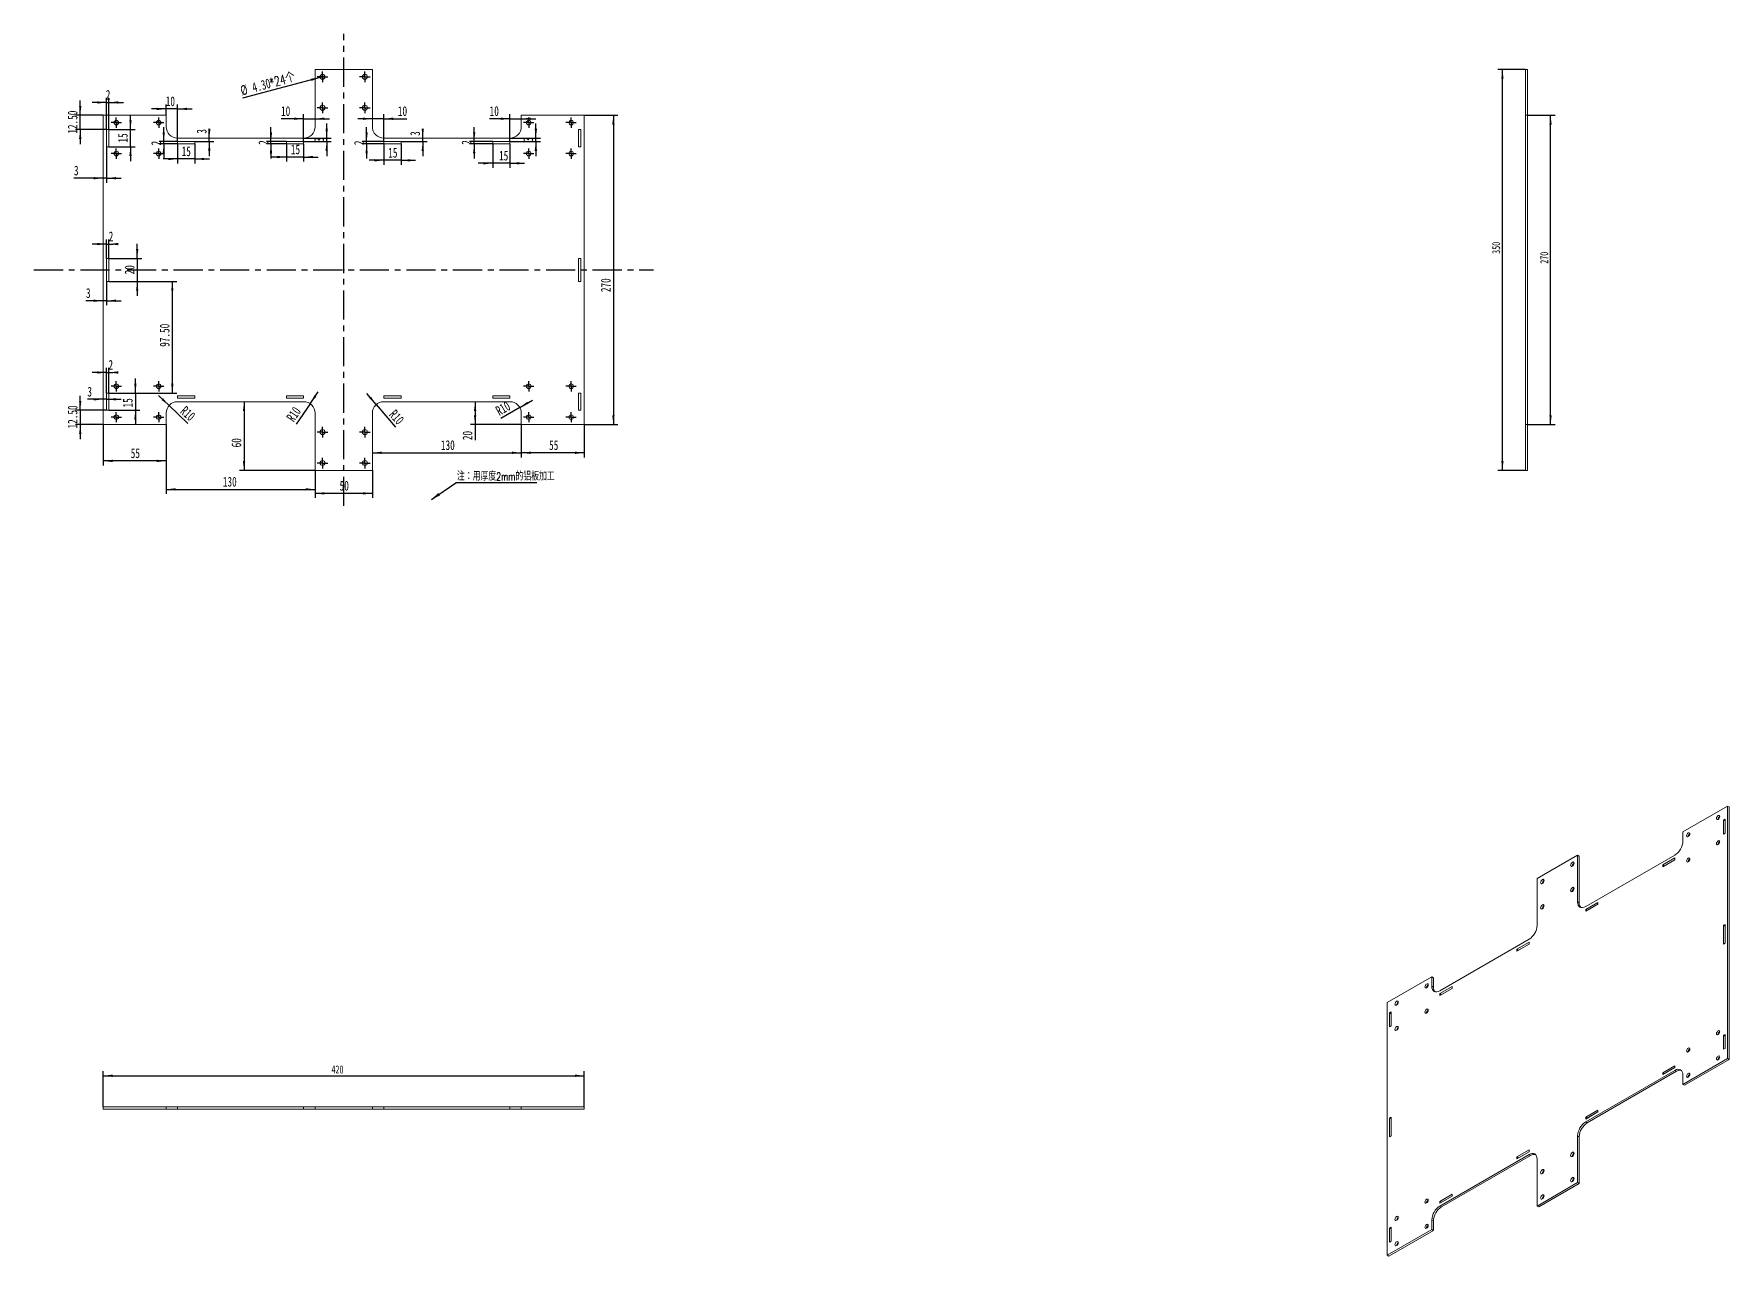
# Model space of a CAD drawing. Header units: millimetres. Extents: x 162 to 902, y 220 to 754.
import ezdxf

# ---------------------------------------------------------------- set-up
doc = ezdxf.new("R2010")
doc.units = ezdxf.units.MM
doc.header["$PDSIZE"] = -1
doc.linetypes.add('CENTERX2', pattern=[20.32, 12.7, -2.54, 2.54, -2.54])
doc.layers.add('10', color=7, linetype='Continuous')
doc.styles.add('SLDTEXTSTYLE0', font='TXT', dxfattribs={"width": 0.7, "bigfont": 'bigfont'})
doc.styles.add('SLDTEXTSTYLE5', font='TXT', dxfattribs={"width": 0.7})
doc.dimstyles.new('SLDDIMSTYLE0', dxfattribs={"dimtxt": 4.514453, "dimasz": 4.08, "dimexe": 0, "dimexo": 0.0625, "dimgap": 1.128613, "dimtad": 2, "dimlfac": 2, "dimrnd": 1e-09, "dimzin": 4, "dimdsep": 46, "dimtxsty": 'SLDTEXTSTYLE5', "dimblk1": 'NONE', "dimsah": 1, "dimcen": 0, "dimadec": 0, "dimazin": 1, "dimtfac": 1, "dimtmove": 0, "dimatfit": 3, "dimldrblk": 'NONE', "dimfxl": 1, "dimfrac": 2, "dimtolj": 1, "dimtzin": 12, "dimarcsym": 0})
doc.dimstyles.new('SLDDIMSTYLE1', dxfattribs={"dimtxt": 4.514453, "dimasz": 4.08, "dimexe": 0, "dimexo": 0.0625, "dimgap": 1.128613, "dimtad": 2, "dimlfac": 2, "dimrnd": 1e-09, "dimzin": 12, "dimdsep": 46, "dimtxsty": 'SLDTEXTSTYLE5', "dimsah": 1, "dimcen": 0.09, "dimadec": 0, "dimazin": 3, "dimtfac": 1, "dimtmove": 0, "dimatfit": 0, "dimfxl": 1, "dimfrac": 2, "dimtolj": 1, "dimtzin": 12, "dimarcsym": 0})
doc.dimstyles.new('SLDDIMSTYLE2', dxfattribs={"dimtxt": 4.514453, "dimasz": 4.08, "dimexe": 0, "dimexo": 0.0625, "dimgap": 1.128613, "dimtad": 2, "dimlfac": 2, "dimrnd": 1e-09, "dimzin": 4, "dimdsep": 46, "dimtxsty": 'SLDTEXTSTYLE5', "dimsah": 1, "dimcen": 0.09, "dimadec": 0, "dimazin": 1, "dimtfac": 1, "dimtmove": 0, "dimatfit": 0, "dimfxl": 1, "dimfrac": 2, "dimtolj": 1, "dimtzin": 12, "dimarcsym": 0})
doc.dimstyles.new('SLDDIMSTYLE3', dxfattribs={"dimtxt": 4.514453, "dimasz": 4.08, "dimexe": 0, "dimexo": 0.0625, "dimgap": 1.128613, "dimtad": 2, "dimlfac": 2, "dimrnd": 1e-09, "dimzin": 4, "dimdsep": 46, "dimtxsty": 'SLDTEXTSTYLE5', "dimsah": 1, "dimcen": 0.09, "dimadec": 0, "dimazin": 1, "dimtfac": 1, "dimtofl": 0, "dimtmove": 0, "dimatfit": 3, "dimfxl": 1, "dimfrac": 2, "dimtolj": 1, "dimtzin": 12, "dimarcsym": 0})
doc.dimstyles.new('SLDDIMSTYLE4', dxfattribs={"dimtxt": 4.514453, "dimasz": 4.08, "dimexe": 0, "dimexo": 0.0625, "dimgap": 1.128613, "dimtad": 2, "dimlfac": 2, "dimrnd": 1e-09, "dimzin": 12, "dimdsep": 46, "dimtxsty": 'SLDTEXTSTYLE5', "dimsah": 1, "dimcen": 0.09, "dimadec": 0, "dimazin": 3, "dimtfac": 1, "dimtofl": 0, "dimtmove": 0, "dimatfit": 3, "dimfxl": 1, "dimfrac": 2, "dimtolj": 1, "dimtzin": 12, "dimarcsym": 0})
doc.dimstyles.new('SLDDIMSTYLE5', dxfattribs={"dimtxt": 4.514453, "dimasz": 4.08, "dimexe": 0, "dimexo": 0.0625, "dimgap": 1.128613, "dimtad": 2, "dimlfac": 2, "dimrnd": 1e-09, "dimzin": 12, "dimdsep": 46, "dimtxsty": 'SLDTEXTSTYLE5', "dimsah": 1, "dimcen": 0, "dimadec": 0, "dimazin": 3, "dimtfac": 1, "dimtofl": 0, "dimtmove": 1, "dimatfit": 3, "dimfxl": 1, "dimfrac": 2, "dimtolj": 1, "dimtzin": 12, "dimarcsym": 0})
doc.dimstyles.new('SLDDIMSTYLE6', dxfattribs={"dimtxt": 0.18, "dimasz": 4.08, "dimexe": 0, "dimexo": 0.0625, "dimgap": 0, "dimtad": 0, "dimtih": 1, "dimtoh": 1, "dimdec": 0, "dimrnd": 1e-09, "dimzin": 0, "dimdsep": 46, "dimtxsty": 'Standard', "dimsah": 1, "dimcen": 0.09, "dimadec": 0, "dimazin": 0, "dimtfac": 4.08, "dimtdec": 0, "dimtofl": 0, "dimtmove": 0, "dimatfit": 3, "dimfxl": 1, "dimfrac": 2, "dimtolj": 1, "dimtzin": 0, "dimarcsym": 0})
doc.dimstyles.new('SLDDIMSTYLE7', dxfattribs={"dimtxt": 3.5, "dimasz": 4.08, "dimexe": 0, "dimexo": 0.0625, "dimgap": 0.875, "dimtad": 2, "dimlfac": 2, "dimrnd": 1e-09, "dimzin": 12, "dimdsep": 46, "dimtxsty": 'SLDTEXTSTYLE5', "dimsah": 1, "dimcen": 0.09, "dimadec": 0, "dimazin": 3, "dimtfac": 1, "dimtofl": 0, "dimtmove": 0, "dimatfit": 3, "dimfxl": 1, "dimfrac": 2, "dimtolj": 1, "dimtzin": 12, "dimarcsym": 0})

msp = doc.modelspace()

# ---------------------------------------------------------------- blocks, each defined once
blk = doc.blocks.new('_D')
at = {"layer": '10', "transparency": 16777216}
for q in [(253.07, 725.52), (289, 735.14)]:
    blk.add_line((286.92, 734.59), q, dxfattribs=at)
blk.add_solid([(286.92, 734.59), (282.85, 734.02), (283.11, 733.04)], dxfattribs=at)
at = {"layer": '10', "transparency": 16777216, "char_height": 4.233, "attachment_point": 1, "rotation": 15}
for s, insert, style in [('4.30', (256.79, 732.13), 'SLDTEXTSTYLE5'), ('*24个', (264.43, 734.18), 'SLDTEXTSTYLE0'), ('%%c', (251.67, 730.76), 'SLDTEXTSTYLE5')]:
    blk.add_mtext(s, dxfattribs=dict(at, insert=insert, style=style))
blk = doc.blocks.new('_NONE')
blk = doc.blocks.new('_D_1')
at = {"layer": '10', "transparency": 16777216}
for p, q in [((204.14, 711.86), (204.14, 718.21)), ((194.71, 711.86), (206.14, 711.86)), ((204.14, 704.36), (204.14, 711.86)), ((194.71, 704.36), (206.14, 704.36)), ((204.14, 704.36), (204.14, 698.01))]:
    blk.add_line(p, q, dxfattribs=at)
for points in [[(204.14, 711.86), (204.65, 715.94), (203.63, 715.94)], [(204.14, 704.36), (203.63, 700.28), (204.65, 700.28)]]:
    blk.add_solid(points, dxfattribs=at)
at = {"layer": '10', "transparency": 16777216, "insert": (198.68, 706.18), "char_height": 4.233, "attachment_point": 1, "rotation": 90, "style": 'SLDTEXTSTYLE5'}
blk.add_mtext('15', dxfattribs=at)
blk = doc.blocks.new('_D_2')
at = {"layer": '10', "transparency": 16777216}
for p, q in [((193.71, 711.86), (193.71, 725.66)), ((194.71, 711.86), (194.71, 725.66)), ((193.71, 723.66), (187.36, 723.66)), ((193.71, 723.66), (194.71, 723.66)), ((194.71, 723.66), (201.06, 723.66))]:
    blk.add_line(p, q, dxfattribs=at)
for points in [[(193.71, 723.66), (189.63, 724.17), (189.63, 723.16)], [(194.71, 723.66), (198.79, 723.16), (198.79, 724.17)]]:
    blk.add_solid(points, dxfattribs=at)
at = {"layer": '10', "transparency": 16777216, "insert": (193.34, 729.12), "char_height": 4.23, "attachment_point": 1, "style": 'SLDTEXTSTYLE5'}
blk.add_mtext('2', dxfattribs=at)
blk = doc.blocks.new('_D_3')
at = {"layer": '10', "transparency": 16777216}
for p, q in [((193.71, 704.36), (193.71, 688.62)), ((192.21, 690.62), (179.46, 690.62)), ((193.71, 690.62), (192.21, 690.62)), ((193.71, 690.62), (200.06, 690.62))]:
    blk.add_line(p, q, dxfattribs=at)
for points in [[(192.21, 690.62), (188.13, 691.13), (188.13, 690.11)], [(193.71, 690.62), (197.79, 690.11), (197.79, 691.13)]]:
    blk.add_solid(points, dxfattribs=at)
at = {"layer": '10', "transparency": 16777216, "insert": (179.46, 696.08), "char_height": 4.23, "attachment_point": 1, "style": 'SLDTEXTSTYLE5'}
blk.add_mtext('3', dxfattribs=at)
blk = doc.blocks.new('_D_4')
at = {"layer": '10', "transparency": 16777216}
for p, q in [((192.21, 718.11), (180.21, 718.11)), ((182.21, 718.11), (182.21, 724.46)), ((182.21, 711.86), (182.21, 718.11)), ((193.71, 711.86), (180.21, 711.86)), ((182.21, 711.86), (182.21, 705.51))]:
    blk.add_line(p, q, dxfattribs=at)
for points in [[(182.21, 718.11), (182.71, 722.19), (181.7, 722.19)], [(182.21, 711.86), (181.7, 707.78), (182.71, 707.78)]]:
    blk.add_solid(points, dxfattribs=at)
at = {"layer": '10', "transparency": 16777216, "insert": (176.75, 710.05), "char_height": 4.233, "attachment_point": 1, "rotation": 90, "style": 'SLDTEXTSTYLE5'}
blk.add_mtext('12.50', dxfattribs=at)
blk = doc.blocks.new('_D_5')
at = {"layer": '10', "transparency": 16777216}
for p, q in [((207.06, 655.61), (207.06, 661.96)), ((194.71, 655.61), (209.06, 655.61)), ((207.06, 655.61), (207.06, 645.61)), ((194.71, 645.61), (209.06, 645.61)), ((207.06, 645.61), (207.06, 639.26))]:
    blk.add_line(p, q, dxfattribs=at)
for points in [[(207.06, 655.61), (207.57, 659.69), (206.56, 659.69)], [(207.06, 645.61), (206.56, 641.53), (207.57, 641.53)]]:
    blk.add_solid(points, dxfattribs=at)
at = {"layer": '10', "transparency": 16777216, "insert": (201.61, 648.64), "char_height": 4.233, "attachment_point": 1, "rotation": 90, "style": 'SLDTEXTSTYLE5'}
blk.add_mtext('20', dxfattribs=at)
blk = doc.blocks.new('_D_6')
at = {"layer": '10', "transparency": 16777216}
for p, q in [((193.71, 661.89), (187.36, 661.89)), ((193.71, 655.61), (193.71, 663.89)), ((193.71, 661.89), (194.71, 661.89)), ((194.71, 655.61), (194.71, 663.89)), ((194.71, 661.89), (196.59, 661.89))]:
    blk.add_line(p, q, dxfattribs=at)
for points in [[(193.71, 661.89), (189.63, 662.4), (189.63, 661.38)], [(194.71, 661.89), (198.79, 661.38), (198.79, 662.4)]]:
    blk.add_solid(points, dxfattribs=at)
at = {"layer": '10', "transparency": 16777216, "insert": (194.62, 667.35), "char_height": 4.23, "attachment_point": 1, "style": 'SLDTEXTSTYLE5'}
blk.add_mtext('2', dxfattribs=at)
blk = doc.blocks.new('_D_7')
at = {"layer": '10', "transparency": 16777216}
for p, q in [((193.71, 645.61), (193.71, 635.16)), ((192.21, 637.16), (184.72, 637.16)), ((193.71, 637.16), (192.21, 637.16)), ((193.71, 637.16), (200.06, 637.16))]:
    blk.add_line(p, q, dxfattribs=at)
for points in [[(192.21, 637.16), (188.13, 637.66), (188.13, 636.65)], [(193.71, 637.16), (197.79, 636.65), (197.79, 637.66)]]:
    blk.add_solid(points, dxfattribs=at)
at = {"layer": '10', "transparency": 16777216, "insert": (184.72, 642.61), "char_height": 4.23, "attachment_point": 1, "style": 'SLDTEXTSTYLE5'}
blk.add_mtext('3', dxfattribs=at)
blk = doc.blocks.new('_D_8')
at = {"layer": '10', "transparency": 16777216}
for p, q in [((182.21, 589.36), (182.21, 595.71)), ((193.71, 589.36), (180.21, 589.36)), ((182.21, 589.36), (182.21, 583.11)), ((192.21, 583.11), (180.21, 583.11)), ((182.21, 583.11), (182.21, 576.76))]:
    blk.add_line(p, q, dxfattribs=at)
for points in [[(182.21, 589.36), (182.71, 593.44), (181.7, 593.44)], [(182.21, 583.11), (181.7, 579.03), (182.71, 579.03)]]:
    blk.add_solid(points, dxfattribs=at)
at = {"layer": '10', "transparency": 16777216, "insert": (176.75, 581.43), "char_height": 4.233, "attachment_point": 1, "rotation": 90, "style": 'SLDTEXTSTYLE5'}
blk.add_mtext('12.50', dxfattribs=at)
blk = doc.blocks.new('_D_9')
at = {"layer": '10', "transparency": 16777216}
for p, q in [((206.28, 596.86), (206.28, 603.21)), ((194.71, 596.86), (208.28, 596.86)), ((206.28, 596.86), (206.28, 589.36)), ((194.71, 589.36), (208.28, 589.36)), ((206.28, 589.36), (206.28, 583.01))]:
    blk.add_line(p, q, dxfattribs=at)
for points in [[(206.28, 596.86), (206.78, 600.94), (205.77, 600.94)], [(206.28, 589.36), (205.77, 585.28), (206.78, 585.28)]]:
    blk.add_solid(points, dxfattribs=at)
at = {"layer": '10', "transparency": 16777216, "insert": (200.82, 590.6), "char_height": 4.233, "attachment_point": 1, "rotation": 90, "style": 'SLDTEXTSTYLE5'}
blk.add_mtext('15', dxfattribs=at)
blk = doc.blocks.new('_D_10')
at = {"layer": '10', "transparency": 16777216}
for p, q in [((193.71, 596.86), (193.71, 607.86)), ((194.71, 596.86), (194.71, 607.86)), ((193.71, 605.86), (187.36, 605.86)), ((193.71, 605.86), (194.71, 605.86)), ((194.71, 605.86), (196.49, 605.86))]:
    blk.add_line(p, q, dxfattribs=at)
for points in [[(193.71, 605.86), (189.63, 606.37), (189.63, 605.35)], [(194.71, 605.86), (198.79, 605.35), (198.79, 606.37)]]:
    blk.add_solid(points, dxfattribs=at)
at = {"layer": '10', "transparency": 16777216, "insert": (194.51, 611.32), "char_height": 4.23, "attachment_point": 1, "style": 'SLDTEXTSTYLE5'}
blk.add_mtext('2', dxfattribs=at)
blk = doc.blocks.new('_D_11')
at = {"layer": '10', "transparency": 16777216}
for p, q in [((192.21, 594.16), (185.34, 594.16)), ((193.71, 594.16), (192.21, 594.16)), ((193.71, 594.16), (200.06, 594.16))]:
    blk.add_line(p, q, dxfattribs=at)
for points in [[(192.21, 594.16), (188.13, 594.67), (188.13, 593.65)], [(193.71, 594.16), (197.79, 593.65), (197.79, 594.67)]]:
    blk.add_solid(points, dxfattribs=at)
at = {"layer": '10', "transparency": 16777216, "insert": (185.34, 599.61), "char_height": 4.23, "attachment_point": 1, "style": 'SLDTEXTSTYLE5'}
blk.add_mtext('3', dxfattribs=at)
blk = doc.blocks.new('_D_12')
at = {"layer": '10', "transparency": 16777216}
for p, q in [((238.54, 708.11), (238.54, 712.03)), ((232.21, 706.61), (240.54, 706.61)), ((238.54, 706.61), (238.54, 708.11)), ((238.54, 706.61), (238.54, 700.26))]:
    blk.add_line(p, q, dxfattribs=at)
for points in [[(238.54, 708.11), (239.05, 712.19), (238.03, 712.19)], [(238.54, 706.61), (238.03, 702.53), (239.05, 702.53)]]:
    blk.add_solid(points, dxfattribs=at)
at = {"layer": '10', "transparency": 16777216, "insert": (233.08, 710.06), "char_height": 4.23, "attachment_point": 1, "rotation": 90, "style": 'SLDTEXTSTYLE5'}
blk.add_mtext('3', dxfattribs=at)
blk = doc.blocks.new('_D_13')
at = {"layer": '10', "transparency": 16777216}
for p, q in [((218.66, 706.61), (218.66, 712.96)), ((224.71, 706.61), (216.66, 706.61)), ((224.71, 705.61), (216.66, 705.61)), ((218.66, 705.61), (218.66, 706.61)), ((218.66, 705.61), (218.66, 699.26))]:
    blk.add_line(p, q, dxfattribs=at)
for points in [[(218.66, 706.61), (219.16, 710.69), (218.15, 710.69)], [(218.66, 705.61), (218.15, 701.53), (219.16, 701.53)]]:
    blk.add_solid(points, dxfattribs=at)
at = {"layer": '10', "transparency": 16777216, "insert": (213.2, 704.89), "char_height": 4.23, "attachment_point": 1, "rotation": 90, "style": 'SLDTEXTSTYLE5'}
blk.add_mtext('2', dxfattribs=at)
blk = doc.blocks.new('_D_14')
at = {"layer": '10', "transparency": 16777216}
for p, q in [((224.71, 705.61), (224.71, 697.02)), ((232.21, 705.61), (232.21, 697.02)), ((224.71, 699.02), (218.36, 699.02)), ((232.21, 699.02), (224.71, 699.02)), ((232.21, 699.02), (238.56, 699.02))]:
    blk.add_line(p, q, dxfattribs=at)
for points in [[(224.71, 699.02), (220.63, 699.52), (220.63, 698.51)], [(232.21, 699.02), (236.29, 698.51), (236.29, 699.52)]]:
    blk.add_solid(points, dxfattribs=at)
at = {"layer": '10', "transparency": 16777216, "insert": (226.46, 704.47), "char_height": 4.233, "attachment_point": 1, "style": 'SLDTEXTSTYLE5'}
blk.add_mtext('15', dxfattribs=at)
blk = doc.blocks.new('_D_15')
at = {"layer": '10', "transparency": 16777216}
for p, q in [((219.71, 720.85), (213.36, 720.85)), ((219.71, 718.11), (219.71, 722.85)), ((224.71, 720.85), (219.71, 720.85)), ((224.71, 706.61), (224.71, 722.85)), ((224.71, 720.85), (231.06, 720.85))]:
    blk.add_line(p, q, dxfattribs=at)
for points in [[(219.71, 720.85), (215.63, 721.36), (215.63, 720.34)], [(224.71, 720.85), (228.79, 720.34), (228.79, 721.36)]]:
    blk.add_solid(points, dxfattribs=at)
at = {"layer": '10', "transparency": 16777216, "insert": (219.53, 726.31), "char_height": 4.233, "attachment_point": 1, "style": 'SLDTEXTSTYLE5'}
blk.add_mtext('10', dxfattribs=at)
blk = doc.blocks.new('_D_16')
at = {"layer": '10', "transparency": 16777216}
for p, q in [((272.21, 705.61), (272.21, 697.86)), ((279.71, 705.61), (279.71, 697.86)), ((272.21, 699.86), (265.86, 699.86)), ((279.71, 699.86), (272.21, 699.86)), ((279.71, 699.86), (286.06, 699.86))]:
    blk.add_line(p, q, dxfattribs=at)
for points in [[(272.21, 699.86), (268.13, 700.37), (268.13, 699.35)], [(279.71, 699.86), (283.79, 699.35), (283.79, 700.37)]]:
    blk.add_solid(points, dxfattribs=at)
at = {"layer": '10', "transparency": 16777216, "insert": (274.14, 705.32), "char_height": 4.233, "attachment_point": 1, "style": 'SLDTEXTSTYLE5'}
blk.add_mtext('15', dxfattribs=at)
blk = doc.blocks.new('_D_17')
at = {"layer": '10', "transparency": 16777216}
for p, q in [((314.71, 705.61), (314.71, 696.42)), ((322.21, 705.61), (322.21, 696.42)), ((314.71, 698.42), (308.36, 698.42)), ((322.21, 698.42), (314.71, 698.42)), ((322.21, 698.42), (328.56, 698.42))]:
    blk.add_line(p, q, dxfattribs=at)
for points in [[(314.71, 698.42), (310.63, 698.93), (310.63, 697.91)], [(322.21, 698.42), (326.29, 697.91), (326.29, 698.93)]]:
    blk.add_solid(points, dxfattribs=at)
at = {"layer": '10', "transparency": 16777216, "insert": (316.63, 703.88), "char_height": 4.233, "attachment_point": 1, "style": 'SLDTEXTSTYLE5'}
blk.add_mtext('15', dxfattribs=at)
blk = doc.blocks.new('_D_18')
at = {"layer": '10', "transparency": 16777216}
for p, q in [((362.21, 705.61), (362.21, 695.12)), ((369.71, 705.61), (369.71, 695.12)), ((362.21, 697.12), (355.86, 697.12)), ((369.71, 697.12), (362.21, 697.12)), ((369.71, 697.12), (376.06, 697.12))]:
    blk.add_line(p, q, dxfattribs=at)
for points in [[(362.21, 697.12), (358.13, 697.63), (358.13, 696.62)], [(369.71, 697.12), (373.79, 696.62), (373.79, 697.63)]]:
    blk.add_solid(points, dxfattribs=at)
at = {"layer": '10', "transparency": 16777216, "insert": (364.98, 702.58), "char_height": 4.233, "attachment_point": 1, "style": 'SLDTEXTSTYLE5'}
blk.add_mtext('15', dxfattribs=at)
blk = doc.blocks.new('_D_19')
at = {"layer": '10', "transparency": 16777216}
for p, q in [((265.46, 706.61), (265.46, 712.96)), ((272.21, 706.61), (263.46, 706.61)), ((272.21, 705.61), (263.46, 705.61)), ((265.46, 705.61), (265.46, 706.61)), ((265.46, 705.61), (265.46, 699.26))]:
    blk.add_line(p, q, dxfattribs=at)
for points in [[(265.46, 706.61), (265.96, 710.69), (264.95, 710.69)], [(265.46, 705.61), (264.95, 701.53), (265.96, 701.53)]]:
    blk.add_solid(points, dxfattribs=at)
at = {"layer": '10', "transparency": 16777216, "insert": (260, 705.16), "char_height": 4.23, "attachment_point": 1, "rotation": 90, "style": 'SLDTEXTSTYLE5'}
blk.add_mtext('2', dxfattribs=at)
blk = doc.blocks.new('_D_20')
at = {"layer": '10', "transparency": 16777216}
for p, q in [((307.2, 706.61), (307.2, 712.96)), ((314.71, 706.61), (305.2, 706.61)), ((314.71, 705.61), (305.2, 705.61)), ((307.2, 705.61), (307.2, 706.61)), ((307.2, 705.61), (307.2, 699.26))]:
    blk.add_line(p, q, dxfattribs=at)
for points in [[(307.2, 706.61), (307.7, 710.69), (306.69, 710.69)], [(307.2, 705.61), (306.69, 701.53), (307.7, 701.53)]]:
    blk.add_solid(points, dxfattribs=at)
at = {"layer": '10', "transparency": 16777216, "insert": (301.74, 705.04), "char_height": 4.23, "attachment_point": 1, "rotation": 90, "style": 'SLDTEXTSTYLE5'}
blk.add_mtext('2', dxfattribs=at)
blk = doc.blocks.new('_D_21')
at = {"layer": '10', "transparency": 16777216}
for p, q in [((331.69, 708.11), (331.69, 711.08)), ((322.21, 706.61), (333.69, 706.61)), ((331.69, 706.61), (331.69, 708.11)), ((331.69, 706.61), (331.69, 700.26))]:
    blk.add_line(p, q, dxfattribs=at)
for points in [[(331.69, 708.11), (332.2, 712.19), (331.18, 712.19)], [(331.69, 706.61), (331.18, 702.53), (332.2, 702.53)]]:
    blk.add_solid(points, dxfattribs=at)
at = {"layer": '10', "transparency": 16777216, "insert": (326.23, 709.1), "char_height": 4.23, "attachment_point": 1, "rotation": 90, "style": 'SLDTEXTSTYLE5'}
blk.add_mtext('3', dxfattribs=at)
blk = doc.blocks.new('_D_22')
at = {"layer": '10', "transparency": 16777216}
for p, q in [((289.77, 708.11), (289.77, 714.46)), ((279.71, 708.11), (291.77, 708.11)), ((279.71, 706.61), (291.77, 706.61)), ((289.77, 706.61), (289.77, 708.11)), ((289.77, 706.61), (289.77, 700.26))]:
    blk.add_line(p, q, dxfattribs=at)
for points in [[(289.77, 708.11), (290.28, 712.19), (289.26, 712.19)], [(289.77, 706.61), (289.26, 702.53), (290.28, 702.53)]]:
    blk.add_solid(points, dxfattribs=at)
at = {"layer": '10', "transparency": 16777216, "insert": (284.31, 706.34), "char_height": 4.23, "attachment_point": 1, "rotation": 90, "style": 'SLDTEXTSTYLE5'}
blk.add_mtext('3', dxfattribs=at)
blk = doc.blocks.new('_D_23')
at = {"layer": '10', "transparency": 16777216}
for p, q in [((279.71, 706.61), (279.71, 718.56)), ((279.71, 716.56), (269.84, 716.56)), ((279.71, 716.56), (284.71, 716.56)), ((284.71, 716.56), (291.06, 716.56))]:
    blk.add_line(p, q, dxfattribs=at)
for points in [[(279.71, 716.56), (275.63, 717.07), (275.63, 716.05)], [(284.71, 716.56), (288.79, 716.05), (288.79, 717.07)]]:
    blk.add_solid(points, dxfattribs=at)
at = {"layer": '10', "transparency": 16777216, "insert": (269.84, 722.02), "char_height": 4.233, "attachment_point": 1, "style": 'SLDTEXTSTYLE5'}
blk.add_mtext('10', dxfattribs=at)
blk = doc.blocks.new('_D_24')
at = {"layer": '10', "transparency": 16777216}
for p, q in [((314.71, 706.61), (314.71, 718.56)), ((309.71, 716.56), (303.36, 716.56)), ((314.71, 716.56), (309.71, 716.56)), ((314.71, 716.56), (324.78, 716.56))]:
    blk.add_line(p, q, dxfattribs=at)
for points in [[(309.71, 716.56), (305.63, 717.07), (305.63, 716.05)], [(314.71, 716.56), (318.79, 716.05), (318.79, 717.07)]]:
    blk.add_solid(points, dxfattribs=at)
at = {"layer": '10', "transparency": 16777216, "insert": (320.83, 722.02), "char_height": 4.233, "attachment_point": 1, "style": 'SLDTEXTSTYLE5'}
blk.add_mtext('10', dxfattribs=at)
blk = doc.blocks.new('_D_25')
at = {"layer": '10', "transparency": 16777216}
for p, q in [((381.05, 708.11), (381.05, 714.46)), ((369.71, 708.11), (383.05, 708.11)), ((369.71, 706.61), (383.05, 706.61)), ((381.05, 706.61), (381.05, 708.11)), ((381.05, 706.61), (381.05, 700.26))]:
    blk.add_line(p, q, dxfattribs=at)
for points in [[(381.05, 708.11), (381.56, 712.19), (380.54, 712.19)], [(381.05, 706.61), (380.54, 702.53), (381.56, 702.53)]]:
    blk.add_solid(points, dxfattribs=at)
at = {"layer": '10', "transparency": 16777216, "insert": (375.59, 706.42), "char_height": 4.23, "attachment_point": 1, "rotation": 90, "style": 'SLDTEXTSTYLE5'}
blk.add_mtext('3', dxfattribs=at)
blk = doc.blocks.new('_D_26')
at = {"layer": '10', "transparency": 16777216}
for p, q in [((354.14, 706.61), (354.14, 712.96)), ((362.21, 706.61), (352.14, 706.61)), ((362.21, 705.61), (352.14, 705.61)), ((354.14, 705.61), (354.14, 706.61)), ((354.14, 705.61), (354.14, 699.26))]:
    blk.add_line(p, q, dxfattribs=at)
for points in [[(354.14, 706.61), (354.64, 710.69), (353.63, 710.69)], [(354.14, 705.61), (353.63, 701.53), (354.64, 701.53)]]:
    blk.add_solid(points, dxfattribs=at)
at = {"layer": '10', "transparency": 16777216, "insert": (348.68, 705.2), "char_height": 4.23, "attachment_point": 1, "rotation": 90, "style": 'SLDTEXTSTYLE5'}
blk.add_mtext('2', dxfattribs=at)
blk = doc.blocks.new('_D_27')
at = {"layer": '10', "transparency": 16777216}
for p, q in [((369.71, 706.61), (369.71, 718.56)), ((369.71, 716.56), (360.87, 716.56)), ((369.71, 716.56), (374.71, 716.56)), ((374.71, 716.56), (381.06, 716.56))]:
    blk.add_line(p, q, dxfattribs=at)
for points in [[(369.71, 716.56), (365.63, 717.07), (365.63, 716.05)], [(374.71, 716.56), (378.79, 716.05), (378.79, 717.07)]]:
    blk.add_solid(points, dxfattribs=at)
at = {"layer": '10', "transparency": 16777216, "insert": (360.87, 722.02), "char_height": 4.233, "attachment_point": 1, "style": 'SLDTEXTSTYLE5'}
blk.add_mtext('10', dxfattribs=at)
blk = doc.blocks.new('_D_28')
at = {"layer": '10', "transparency": 16777216}
for p, q in [((194.71, 645.61), (224.39, 645.61)), ((222.39, 645.61), (222.39, 596.86)), ((194.71, 596.86), (224.39, 596.86))]:
    blk.add_line(p, q, dxfattribs=at)
for points in [[(222.39, 645.61), (221.89, 641.53), (222.9, 641.53)], [(222.39, 596.86), (222.9, 600.94), (221.89, 600.94)]]:
    blk.add_solid(points, dxfattribs=at)
at = {"layer": '10', "transparency": 16777216, "insert": (216.94, 617.05), "char_height": 4.233, "attachment_point": 1, "rotation": 90, "style": 'SLDTEXTSTYLE5'}
blk.add_mtext('97.50', dxfattribs=at)
blk = doc.blocks.new('_D_29')
at = {"layer": '10', "transparency": 16777216}
for p, q in [((284.71, 563.11), (284.71, 551.11)), ((309.71, 563.11), (309.71, 551.11)), ((309.71, 553.11), (284.71, 553.11))]:
    blk.add_line(p, q, dxfattribs=at)
for points in [[(284.71, 553.11), (288.79, 552.61), (288.79, 553.62)], [(309.71, 553.11), (305.63, 553.62), (305.63, 552.61)]]:
    blk.add_solid(points, dxfattribs=at)
at = {"layer": '10', "transparency": 16777216, "insert": (295.41, 558.57), "char_height": 4.233, "attachment_point": 1, "style": 'SLDTEXTSTYLE5'}
blk.add_mtext('50', dxfattribs=at)
blk = doc.blocks.new('_D_30')
at = {"layer": '10', "transparency": 16777216}
for p, q in [((374.71, 583.11), (374.71, 568.83)), ((402.21, 583.11), (402.21, 568.83)), ((402.21, 570.83), (374.71, 570.83))]:
    blk.add_line(p, q, dxfattribs=at)
for points in [[(374.71, 570.83), (378.79, 570.32), (378.79, 571.34)], [(402.21, 570.83), (398.13, 571.34), (398.13, 570.32)]]:
    blk.add_solid(points, dxfattribs=at)
at = {"layer": '10', "transparency": 16777216, "insert": (386.82, 576.29), "char_height": 4.233, "attachment_point": 1, "style": 'SLDTEXTSTYLE5'}
blk.add_mtext('55', dxfattribs=at)
blk = doc.blocks.new('_D_31')
at = {"layer": '10', "transparency": 16777216}
for p, q in [((192.21, 583.11), (192.21, 565.29)), ((219.71, 583.11), (219.71, 565.29)), ((219.71, 567.29), (192.21, 567.29))]:
    blk.add_line(p, q, dxfattribs=at)
for points in [[(192.21, 567.29), (196.29, 566.78), (196.29, 567.79)], [(219.71, 567.29), (215.63, 567.79), (215.63, 566.78)]]:
    blk.add_solid(points, dxfattribs=at)
at = {"layer": '10', "transparency": 16777216, "insert": (204.25, 572.74), "char_height": 4.233, "attachment_point": 1, "style": 'SLDTEXTSTYLE5'}
blk.add_mtext('55', dxfattribs=at)
blk = doc.blocks.new('_D_32')
at = {"layer": '10', "transparency": 16777216}
for q in [(379.54, 593.78), (365.73, 585.82)]:
    blk.add_line((374.04, 590.61), q, dxfattribs=at)
blk.add_solid([(374.04, 590.61), (377.83, 592.2), (377.32, 593.08)], dxfattribs=at)
at = {"layer": '10', "transparency": 16777216, "insert": (363.01, 590.55), "char_height": 4.233, "attachment_point": 1, "rotation": 29.92794, "style": 'SLDTEXTSTYLE5'}
blk.add_mtext('R10', dxfattribs=at)
blk = doc.blocks.new('_D_33')
at = {"layer": '10', "transparency": 16777216}
for q in [(307.25, 596.67), (319.76, 582.01)]:
    blk.add_line((311.37, 591.84), q, dxfattribs=at)
blk.add_solid([(311.37, 591.84), (309.11, 595.28), (308.34, 594.62)], dxfattribs=at)
at = {"layer": '10', "transparency": 16777216, "insert": (319.88, 590.07), "char_height": 4.233, "attachment_point": 1, "rotation": 311.79699, "style": 'SLDTEXTSTYLE5'}
blk.add_mtext('R10', dxfattribs=at)
blk = doc.blocks.new('_D_34')
at = {"layer": '10', "transparency": 16777216}
for q in [(276.39, 583.26), (286.11, 597.48)]:
    blk.add_line((282.53, 592.24), q, dxfattribs=at)
blk.add_solid([(282.53, 592.24), (285.25, 595.32), (284.41, 595.9)], dxfattribs=at)
at = {"layer": '10', "transparency": 16777216, "insert": (271.89, 586.35), "char_height": 4.233, "attachment_point": 1, "rotation": 55.6274, "style": 'SLDTEXTSTYLE5'}
blk.add_mtext('R10', dxfattribs=at)
blk = doc.blocks.new('_D_35')
at = {"layer": '10', "transparency": 16777216}
for q in [(216.38, 595.82), (229.15, 583.55)]:
    blk.add_line((220.96, 591.42), q, dxfattribs=at)
blk.add_solid([(220.96, 591.42), (218.37, 594.61), (217.66, 593.88)], dxfattribs=at)
at = {"layer": '10', "transparency": 16777216, "insert": (228.32, 591.56), "char_height": 4.233, "attachment_point": 1, "rotation": 318.59612, "style": 'SLDTEXTSTYLE5'}
blk.add_mtext('R10', dxfattribs=at)
blk = doc.blocks.new('_D_36')
at = {"layer": '10', "transparency": 16777216}
for p, q in [((253.71, 593.11), (253.71, 563.11)), ((284.71, 563.11), (251.71, 563.11))]:
    blk.add_line(p, q, dxfattribs=at)
for points in [[(253.71, 593.11), (253.2, 589.03), (254.21, 589.03)], [(253.71, 563.11), (254.21, 567.19), (253.2, 567.19)]]:
    blk.add_solid(points, dxfattribs=at)
at = {"layer": '10', "transparency": 16777216, "insert": (248.25, 573.17), "char_height": 4.233, "attachment_point": 1, "rotation": 90, "style": 'SLDTEXTSTYLE5'}
blk.add_mtext('60', dxfattribs=at)
blk = doc.blocks.new('_D_37')
at = {"layer": '10', "transparency": 16777216}
for p, q in [((354.55, 593.11), (354.55, 583.11)), ((374.71, 583.11), (352.55, 583.11)), ((354.55, 583.11), (354.55, 576.33))]:
    blk.add_line(p, q, dxfattribs=at)
for points in [[(354.55, 593.11), (354.04, 589.03), (355.06, 589.03)], [(354.55, 583.11), (355.06, 587.19), (354.04, 587.19)]]:
    blk.add_solid(points, dxfattribs=at)
at = {"layer": '10', "transparency": 16777216, "insert": (349.09, 576.33), "char_height": 4.233, "attachment_point": 1, "rotation": 90, "style": 'SLDTEXTSTYLE5'}
blk.add_mtext('20', dxfattribs=at)
blk = doc.blocks.new('_D_38')
at = {"layer": '10', "transparency": 16777216}
for p, q in [((402.21, 718.11), (416.9, 718.11)), ((414.9, 718.11), (414.9, 583.11)), ((402.21, 583.11), (416.9, 583.11))]:
    blk.add_line(p, q, dxfattribs=at)
for points in [[(414.9, 718.11), (414.39, 714.03), (415.41, 714.03)], [(414.9, 583.11), (415.41, 587.19), (414.39, 587.19)]]:
    blk.add_solid(points, dxfattribs=at)
at = {"layer": '10', "transparency": 16777216, "insert": (409.44, 640.91), "char_height": 4.233, "attachment_point": 1, "rotation": 90, "style": 'SLDTEXTSTYLE5'}
blk.add_mtext('270', dxfattribs=at)
blk = doc.blocks.new('_D_39')
at = {"layer": '10', "transparency": 16777216}
for p, q in [((219.71, 583.11), (219.71, 552.86)), ((284.71, 563.11), (284.71, 552.86)), ((219.71, 554.86), (284.71, 554.86))]:
    blk.add_line(p, q, dxfattribs=at)
for points in [[(219.71, 554.86), (223.79, 554.36), (223.79, 555.37)], [(284.71, 554.86), (280.63, 555.37), (280.63, 554.36)]]:
    blk.add_solid(points, dxfattribs=at)
at = {"layer": '10', "transparency": 16777216, "insert": (244.45, 560.32), "char_height": 4.233, "attachment_point": 1, "style": 'SLDTEXTSTYLE5'}
blk.add_mtext('130', dxfattribs=at)
blk = doc.blocks.new('_D_40')
at = {"layer": '10', "transparency": 16777216}
for p, q in [((374.71, 583.11), (374.71, 568.83)), ((309.71, 570.83), (374.71, 570.83))]:
    blk.add_line(p, q, dxfattribs=at)
for points in [[(309.71, 570.83), (313.79, 570.32), (313.79, 571.34)], [(374.71, 570.83), (370.63, 571.34), (370.63, 570.32)]]:
    blk.add_solid(points, dxfattribs=at)
at = {"layer": '10', "transparency": 16777216, "insert": (339.62, 576.29), "char_height": 4.233, "attachment_point": 1, "style": 'SLDTEXTSTYLE5'}
blk.add_mtext('130', dxfattribs=at)
blk = doc.blocks.new('SW_NOTE_0')
at = {"layer": '10', "color": 0}
blk.add_line((35.35, 0), (0, 0), dxfattribs=at)
at = {"layer": '10', "color": 0, "insert": (0.48, 4.59), "char_height": 3.5, "attachment_point": 1, "style": 'SLDTEXTSTYLE0'}
blk.add_mtext('注：用厚度2mm的铝板加工', dxfattribs=at)
blk = doc.blocks.new('SW_CENTERMARKSYMBOL_0')
at = {"layer": '10', "color": 0}
for p, q in [((-1.25, 0), (-2.25, 0)), ((0, 0), (-1.25, 0)), ((0, 1.25), (0, 2.25)), ((0, 0), (0, 1.25)), ((0, 0), (0, -1.25)), ((0, 0), (1.25, 0)), ((1.25, 0), (2.25, 0)), ((0, -1.25), (0, -2.25))]:
    blk.add_line(p, q, dxfattribs=at)
blk = doc.blocks.new('SW_CENTERMARKSYMBOL_1')
at = {"layer": '10', "color": 0}
for p, q in [((-1.25, 0), (-2.25, 0)), ((0, 0), (-1.25, 0)), ((0, 1.25), (0, 2.25)), ((0, 0), (0, 1.25)), ((0, 0), (0, -1.25)), ((0, 0), (1.25, 0)), ((1.25, 0), (2.25, 0)), ((0, -1.25), (0, -2.25))]:
    blk.add_line(p, q, dxfattribs=at)
blk = doc.blocks.new('SW_CENTERMARKSYMBOL_2')
at = {"layer": '10', "color": 0}
for p, q in [((-1.25, 0), (-2.25, 0)), ((0, 0), (-1.25, 0)), ((0, 1.25), (0, 2.25)), ((0, 0), (0, 1.25)), ((0, 0), (0, -1.25)), ((0, 0), (1.25, 0)), ((1.25, 0), (2.25, 0)), ((0, -1.25), (0, -2.25))]:
    blk.add_line(p, q, dxfattribs=at)
blk = doc.blocks.new('SW_CENTERMARKSYMBOL_3')
at = {"layer": '10', "color": 0}
for p, q in [((-1.25, 0), (-2.25, 0)), ((0, 0), (-1.25, 0)), ((0, 1.25), (0, 2.25)), ((0, 0), (0, 1.25)), ((0, 0), (0, -1.25)), ((0, 0), (1.25, 0)), ((1.25, 0), (2.25, 0)), ((0, -1.25), (0, -2.25))]:
    blk.add_line(p, q, dxfattribs=at)
blk = doc.blocks.new('SW_CENTERMARKSYMBOL_4')
at = {"layer": '10', "color": 0}
for p, q in [((-1.25, 0), (-2.25, 0)), ((0, 0), (-1.25, 0)), ((0, 1.25), (0, 2.25)), ((0, 0), (0, 1.25)), ((0, 0), (0, -1.25)), ((0, 0), (1.25, 0)), ((1.25, 0), (2.25, 0)), ((0, -1.25), (0, -2.25))]:
    blk.add_line(p, q, dxfattribs=at)
blk = doc.blocks.new('SW_CENTERMARKSYMBOL_5')
at = {"layer": '10', "color": 0}
for p, q in [((-1.25, 0), (-2.25, 0)), ((0, 0), (-1.25, 0)), ((0, 1.25), (0, 2.25)), ((0, 0), (0, 1.25)), ((0, 0), (0, -1.25)), ((0, 0), (1.25, 0)), ((1.25, 0), (2.25, 0)), ((0, -1.25), (0, -2.25))]:
    blk.add_line(p, q, dxfattribs=at)
blk = doc.blocks.new('SW_CENTERMARKSYMBOL_6')
at = {"layer": '10', "color": 0}
for p, q in [((-1.25, 0), (-2.25, 0)), ((0, 0), (-1.25, 0)), ((0, 1.25), (0, 2.25)), ((0, 0), (0, 1.25)), ((0, 0), (0, -1.25)), ((0, 0), (1.25, 0)), ((1.25, 0), (2.25, 0)), ((0, -1.25), (0, -2.25))]:
    blk.add_line(p, q, dxfattribs=at)
blk = doc.blocks.new('SW_CENTERMARKSYMBOL_7')
at = {"layer": '10', "color": 0}
for p, q in [((-1.25, 0), (-2.25, 0)), ((0, 0), (-1.25, 0)), ((0, 1.25), (0, 2.25)), ((0, 0), (0, 1.25)), ((0, 0), (0, -1.25)), ((0, 0), (1.25, 0)), ((1.25, 0), (2.25, 0)), ((0, -1.25), (0, -2.25))]:
    blk.add_line(p, q, dxfattribs=at)
blk = doc.blocks.new('SW_CENTERMARKSYMBOL_8')
at = {"layer": '10', "color": 0}
for p, q in [((-1.25, 0), (-2.25, 0)), ((0, 0), (-1.25, 0)), ((0, 1.25), (0, 2.25)), ((0, 0), (0, 1.25)), ((0, 0), (0, -1.25)), ((0, 0), (1.25, 0)), ((1.25, 0), (2.25, 0)), ((0, -1.25), (0, -2.25))]:
    blk.add_line(p, q, dxfattribs=at)
blk = doc.blocks.new('SW_CENTERMARKSYMBOL_9')
at = {"layer": '10', "color": 0}
for p, q in [((-1.25, 0), (-2.25, 0)), ((0, 0), (-1.25, 0)), ((0, 1.25), (0, 2.25)), ((0, 0), (0, 1.25)), ((0, 0), (0, -1.25)), ((0, 0), (1.25, 0)), ((1.25, 0), (2.25, 0)), ((0, -1.25), (0, -2.25))]:
    blk.add_line(p, q, dxfattribs=at)
blk = doc.blocks.new('SW_CENTERMARKSYMBOL_10')
at = {"layer": '10', "color": 0}
for p, q in [((-1.25, 0), (-2.25, 0)), ((0, 0), (-1.25, 0)), ((0, 1.25), (0, 2.25)), ((0, 0), (0, 1.25)), ((0, 0), (0, -1.25)), ((0, 0), (1.25, 0)), ((1.25, 0), (2.25, 0)), ((0, -1.25), (0, -2.25))]:
    blk.add_line(p, q, dxfattribs=at)
blk = doc.blocks.new('SW_CENTERMARKSYMBOL_11')
at = {"layer": '10', "color": 0}
for p, q in [((-1.25, 0), (-2.25, 0)), ((0, 0), (-1.25, 0)), ((0, 1.25), (0, 2.25)), ((0, 0), (0, 1.25)), ((0, 0), (0, -1.25)), ((0, 0), (1.25, 0)), ((1.25, 0), (2.25, 0)), ((0, -1.25), (0, -2.25))]:
    blk.add_line(p, q, dxfattribs=at)
blk = doc.blocks.new('SW_CENTERMARKSYMBOL_12')
at = {"layer": '10', "color": 0}
for p, q in [((-1.25, 0), (-2.25, 0)), ((0, 0), (-1.25, 0)), ((0, 1.25), (0, 2.25)), ((0, 0), (0, 1.25)), ((0, 0), (0, -1.25)), ((0, 0), (1.25, 0)), ((1.25, 0), (2.25, 0)), ((0, -1.25), (0, -2.25))]:
    blk.add_line(p, q, dxfattribs=at)
blk = doc.blocks.new('SW_CENTERMARKSYMBOL_13')
at = {"layer": '10', "color": 0}
for p, q in [((-1.25, 0), (-2.25, 0)), ((0, 0), (-1.25, 0)), ((0, 1.25), (0, 2.25)), ((0, 0), (0, 1.25)), ((0, 0), (0, -1.25)), ((0, 0), (1.25, 0)), ((1.25, 0), (2.25, 0)), ((0, -1.25), (0, -2.25))]:
    blk.add_line(p, q, dxfattribs=at)
blk = doc.blocks.new('SW_CENTERMARKSYMBOL_14')
at = {"layer": '10', "color": 0}
for p, q in [((-1.25, 0), (-2.25, 0)), ((0, 0), (-1.25, 0)), ((0, 1.25), (0, 2.25)), ((0, 0), (0, 1.25)), ((0, 0), (0, -1.25)), ((0, 0), (1.25, 0)), ((1.25, 0), (2.25, 0)), ((0, -1.25), (0, -2.25))]:
    blk.add_line(p, q, dxfattribs=at)
blk = doc.blocks.new('SW_CENTERMARKSYMBOL_15')
at = {"layer": '10', "color": 0}
for p, q in [((-1.25, 0), (-2.25, 0)), ((0, 0), (-1.25, 0)), ((0, 1.25), (0, 2.25)), ((0, 0), (0, 1.25)), ((0, 0), (0, -1.25)), ((0, 0), (1.25, 0)), ((1.25, 0), (2.25, 0)), ((0, -1.25), (0, -2.25))]:
    blk.add_line(p, q, dxfattribs=at)
blk = doc.blocks.new('SW_CENTERMARKSYMBOL_16')
at = {"layer": '10', "color": 0}
for p, q in [((-1.25, 0), (-2.325, 0)), ((0, 0), (-1.25, 0)), ((0, 1.25), (0, 2.325)), ((0, 0), (0, 1.25)), ((0, 0), (0, -1.25)), ((0, 0), (1.25, 0)), ((1.25, 0), (2.325, 0)), ((0, -1.25), (0, -2.325))]:
    blk.add_line(p, q, dxfattribs=at)
blk = doc.blocks.new('SW_CENTERMARKSYMBOL_17')
at = {"layer": '10', "color": 0}
for p, q in [((-1.25, 0), (-2.325, 0)), ((0, 0), (-1.25, 0)), ((0, 1.25), (0, 2.325)), ((0, 0), (0, 1.25)), ((0, 0), (0, -1.25)), ((0, 0), (1.25, 0)), ((1.25, 0), (2.325, 0)), ((0, -1.25), (0, -2.325))]:
    blk.add_line(p, q, dxfattribs=at)
blk = doc.blocks.new('SW_CENTERMARKSYMBOL_18')
at = {"layer": '10', "color": 0}
for p, q in [((-1.25, 0), (-2.325, 0)), ((0, 0), (-1.25, 0)), ((0, 1.25), (0, 2.325)), ((0, 0), (0, 1.25)), ((0, 0), (0, -1.25)), ((0, 0), (1.25, 0)), ((1.25, 0), (2.325, 0)), ((0, -1.25), (0, -2.325))]:
    blk.add_line(p, q, dxfattribs=at)
blk = doc.blocks.new('SW_CENTERMARKSYMBOL_19')
at = {"layer": '10', "color": 0}
for p, q in [((-1.25, 0), (-2.325, 0)), ((0, 0), (-1.25, 0)), ((0, 1.25), (0, 2.325)), ((0, 0), (0, 1.25)), ((0, 0), (0, -1.25)), ((0, 0), (1.25, 0)), ((1.25, 0), (2.325, 0)), ((0, -1.25), (0, -2.325))]:
    blk.add_line(p, q, dxfattribs=at)
blk = doc.blocks.new('SW_CENTERMARKSYMBOL_20')
at = {"layer": '10', "color": 0}
for p, q in [((-1.25, 0), (-2.325, 0)), ((0, 0), (-1.25, 0)), ((0, 1.25), (0, 2.325)), ((0, 0), (0, 1.25)), ((0, 0), (0, -1.25)), ((0, 0), (1.25, 0)), ((1.25, 0), (2.325, 0)), ((0, -1.25), (0, -2.325))]:
    blk.add_line(p, q, dxfattribs=at)
blk = doc.blocks.new('SW_CENTERMARKSYMBOL_21')
at = {"layer": '10', "color": 0}
for p, q in [((-1.25, 0), (-2.325, 0)), ((0, 0), (-1.25, 0)), ((0, 1.25), (0, 2.325)), ((0, 0), (0, 1.25)), ((0, 0), (0, -1.25)), ((0, 0), (1.25, 0)), ((1.25, 0), (2.325, 0)), ((0, -1.25), (0, -2.325))]:
    blk.add_line(p, q, dxfattribs=at)
blk = doc.blocks.new('SW_CENTERMARKSYMBOL_22')
at = {"layer": '10', "color": 0}
for p, q in [((-1.25, 0), (-2.325, 0)), ((0, 0), (-1.25, 0)), ((0, 1.25), (0, 2.325)), ((0, 0), (0, 1.25)), ((0, 0), (0, -1.25)), ((0, 0), (1.25, 0)), ((1.25, 0), (2.325, 0)), ((0, -1.25), (0, -2.325))]:
    blk.add_line(p, q, dxfattribs=at)
blk = doc.blocks.new('SW_CENTERMARKSYMBOL_23')
at = {"layer": '10', "color": 0}
for p, q in [((-1.25, 0), (-2.325, 0)), ((0, 0), (-1.25, 0)), ((0, 1.25), (0, 2.325)), ((0, 0), (0, 1.25)), ((0, 0), (0, -1.25)), ((0, 0), (1.25, 0)), ((1.25, 0), (2.325, 0)), ((0, -1.25), (0, -2.325))]:
    blk.add_line(p, q, dxfattribs=at)
blk = doc.blocks.new('_D_41')
at = {"layer": '10', "transparency": 16777216}
for p, q in [((192.21, 285.51), (192.21, 301.03)), ((192.21, 299.03), (402.21, 299.03)), ((402.21, 285.51), (402.21, 301.03))]:
    blk.add_line(p, q, dxfattribs=at)
for points in [[(192.21, 299.03), (196.29, 298.52), (196.29, 299.54)], [(402.21, 299.03), (398.13, 299.54), (398.13, 298.52)]]:
    blk.add_solid(points, dxfattribs=at)
at = {"layer": '10', "transparency": 16777216, "insert": (291.85, 303.54), "char_height": 3.5, "attachment_point": 1, "style": 'SLDTEXTSTYLE5'}
blk.add_mtext('420', dxfattribs=at)
blk = doc.blocks.new('_D_42')
at = {"layer": '10', "transparency": 16777216}
for p, q in [((813.89, 718.11), (825.89, 718.11)), ((823.89, 583.11), (823.89, 718.11)), ((813.89, 583.11), (825.89, 583.11))]:
    blk.add_line(p, q, dxfattribs=at)
for points in [[(823.89, 718.11), (823.39, 714.03), (824.4, 714.03)], [(823.89, 583.11), (824.4, 587.19), (823.39, 587.19)]]:
    blk.add_solid(points, dxfattribs=at)
at = {"layer": '10', "transparency": 16777216, "insert": (819.38, 653.3), "char_height": 3.5, "attachment_point": 1, "rotation": 90, "style": 'SLDTEXTSTYLE5'}
blk.add_mtext('270', dxfattribs=at)
blk = doc.blocks.new('_D_43')
at = {"layer": '10', "transparency": 16777216}
for p, q in [((812.89, 738.11), (800.89, 738.11)), ((802.89, 563.11), (802.89, 738.11)), ((812.89, 563.11), (800.89, 563.11))]:
    blk.add_line(p, q, dxfattribs=at)
for points in [[(802.89, 738.11), (802.39, 734.03), (803.4, 734.03)], [(802.89, 563.11), (803.4, 567.19), (802.39, 567.19)]]:
    blk.add_solid(points, dxfattribs=at)
at = {"layer": '10', "transparency": 16777216, "insert": (798.38, 657.62), "char_height": 3.5, "attachment_point": 1, "rotation": 90, "style": 'SLDTEXTSTYLE5'}
blk.add_mtext('350', dxfattribs=at)

# ---------------------------------------------------------------- dimensions: what is measured, and where the dimension line sits
at = {"layer": '10'}
dim = msp.add_diameter_dim_2p(p1=(288.995, 735.1425), p2=(286.9183, 734.586), text='<>*24个', dimstyle='SLDDIMSTYLE0', dxfattribs=at)
dim.commit()
dim.dimension.update_dxf_attribs({"geometry": '_D', "text_midpoint": (264.0023, 728.4457), "dimtype": 163})
for base, p1, p2, dimstyle, picture, middle in [((802.8942, 738.1143), (812.8942, 563.1143), (812.8942, 738.1143), 'SLDDIMSTYLE7', '_D_43', (802.8942, 659.925)), ((182.2067, 718.1143), (193.7067, 711.8643), (192.2067, 718.1143), 'SLDDIMSTYLE2', '_D_4', (182.2067, 714.9893)), ((204.14, 711.8643), (194.7067, 704.3643), (194.7067, 711.8643), 'SLDDIMSTYLE1', '_D_1', (204.14, 708.1595)), ((414.9007, 583.1143), (402.2067, 718.1143), (402.2067, 583.1143), 'SLDDIMSTYLE4', '_D_38', (414.9007, 643.8746)), ((823.8942, 718.1143), (813.8942, 583.1143), (813.8942, 718.1143), 'SLDDIMSTYLE7', '_D_42', (823.8942, 655.597)), ((218.6557, 706.6143), (224.7067, 705.6143), (224.7067, 706.6143), 'SLDDIMSTYLE1', '_D_13', (218.6557, 705.8818)), ((238.542, 708.1143), (232.2067, 706.6143), (224.7067, 708.1143), 'SLDDIMSTYLE1', '_D_12', (238.542, 711.0457)), ((265.4564, 706.6143), (272.2067, 705.6143), (272.2067, 706.6143), 'SLDDIMSTYLE1', '_D_19', (265.4564, 706.1458)), ((289.7707, 708.1143), (279.7067, 706.6143), (279.7067, 708.1143), 'SLDDIMSTYLE1', '_D_22', (289.7707, 707.3233)), ((307.1968, 706.6143), (314.7067, 705.6143), (314.7067, 706.6143), 'SLDDIMSTYLE1', '_D_20', (307.1968, 706.0281)), ((331.6877, 708.1143), (322.2067, 706.6143), (314.7067, 708.1143), 'SLDDIMSTYLE1', '_D_21', (331.6877, 710.0903)), ((354.135, 706.6143), (362.2067, 705.6143), (362.2067, 706.6143), 'SLDDIMSTYLE1', '_D_26', (354.135, 706.1889)), ((381.0512, 708.1143), (369.7067, 706.6143), (369.7067, 708.1143), 'SLDDIMSTYLE1', '_D_25', (381.0512, 707.4099)), ((207.0644, 645.6143), (194.7067, 655.6143), (194.7067, 645.6143), 'SLDDIMSTYLE1', '_D_5', (207.0644, 650.6115)), ((222.3935, 596.8643), (194.7067, 645.6143), (194.7067, 596.8643), 'SLDDIMSTYLE3', '_D_28', (222.3935, 621.9901)), ((206.2765, 589.3643), (194.7067, 596.8643), (194.7067, 589.3643), 'SLDDIMSTYLE1', '_D_9', (206.2765, 592.58)), ((182.2067, 583.1143), (193.7067, 589.3643), (192.2067, 583.1143), 'SLDDIMSTYLE2', '_D_8', (182.2067, 586.3672)), ((253.707, 563.1143), (279.7067, 593.1143), (284.7067, 563.1143), 'SLDDIMSTYLE4', '_D_36', (253.707, 575.1449)), ((354.5476, 583.1143), (369.7067, 593.1143), (374.7067, 583.1143), 'SLDDIMSTYLE4', '_D_37', (354.5476, 578.3066))]:
    dim = msp.add_linear_dim(base=base, p1=p1, p2=p2, angle=90, dimstyle=dimstyle, dxfattribs=at)
    dim.commit()
    dim.dimension.update_dxf_attribs({"geometry": picture, "text_midpoint": middle, "dimtype": 160})
for base, p1, p2, dimstyle, picture, middle in [((194.7067, 723.6644), (193.7067, 711.8643), (194.7067, 711.8643), 'SLDDIMSTYLE1', '_D_2', (194.3294, 723.6644)), ((219.7067, 720.8488), (224.7067, 706.6143), (219.7067, 718.1143), 'SLDDIMSTYLE1', '_D_15', (221.505, 720.8488)), ((192.2067, 690.6203), (193.7067, 704.3643), (192.2067, 718.1143), 'SLDDIMSTYLE1', '_D_3', (180.4516, 690.6203)), ((284.7067, 716.563), (279.7067, 706.6143), (284.7067, 713.1143), 'SLDDIMSTYLE1', '_D_23', (271.8107, 716.563)), ((309.7067, 716.563), (314.7067, 706.6143), (309.7067, 713.1143), 'SLDDIMSTYLE1', '_D_24', (322.8076, 716.563)), ((374.7067, 716.563), (369.7067, 706.6143), (374.7067, 718.1143), 'SLDDIMSTYLE1', '_D_27', (362.8481, 716.563)), ((224.7067, 699.015), (232.2067, 705.6143), (224.7067, 705.6143), 'SLDDIMSTYLE1', '_D_14', (228.4341, 699.015)), ((272.2067, 699.8611), (279.7067, 705.6143), (272.2067, 705.6143), 'SLDDIMSTYLE1', '_D_16', (276.1123, 699.8611)), ((314.7067, 698.4216), (322.2067, 705.6143), (314.7067, 705.6143), 'SLDDIMSTYLE1', '_D_17', (318.6032, 698.4216)), ((362.2067, 697.1247), (369.7067, 705.6143), (362.2067, 705.6143), 'SLDDIMSTYLE1', '_D_18', (366.9595, 697.1247)), ((194.7067, 661.8899), (193.7067, 655.6143), (194.7067, 655.6143), 'SLDDIMSTYLE1', '_D_6', (195.6035, 661.8899)), ((192.2067, 637.1564), (193.7067, 645.6143), (192.2067, 583.1143), 'SLDDIMSTYLE1', '_D_7', (185.7101, 637.1564)), ((194.7067, 605.8606), (193.7067, 596.8643), (194.7067, 596.8643), 'SLDDIMSTYLE1', '_D_10', (195.4973, 605.8606)), ((192.2067, 594.1571), (193.7067, 596.8643), (192.2067, 583.1143), 'SLDDIMSTYLE1', '_D_11', (186.3267, 594.1571)), ((192.2067, 567.2855), (219.7067, 583.1143), (192.2067, 583.1143), 'SLDDIMSTYLE4', '_D_31', (206.2224, 567.2855)), ((284.7067, 554.8636), (219.7067, 583.1143), (284.7067, 563.1143), 'SLDDIMSTYLE4', '_D_39', (247.4094, 554.8636)), ((374.7067, 570.829), (309.7067, 563.1143), (374.7067, 583.1143), 'SLDDIMSTYLE4', '_D_40', (342.5826, 570.829)), ((374.7067, 570.829), (402.2067, 583.1143), (374.7067, 583.1143), 'SLDDIMSTYLE4', '_D_30', (388.7979, 570.829)), ((284.7067, 553.1143), (309.7067, 563.1143), (284.7067, 563.1143), 'SLDDIMSTYLE4', '_D_29', (297.3877, 553.1143)), ((402.2067, 299.0282), (192.2067, 285.5088), (402.2067, 285.5088), 'SLDDIMSTYLE7', '_D_41', (294.1532, 299.0282))]:
    dim = msp.add_linear_dim(base=base, p1=p1, p2=p2, dimstyle=dimstyle, dxfattribs=at)
    dim.commit()
    dim.dimension.update_dxf_attribs({"geometry": picture, "text_midpoint": middle, "dimtype": 160})
for center, mpoint, picture, middle in [((224.7067, 588.1143), (220.9563, 591.4211), '_D_35', (227.7855, 585.3995)), ((279.7067, 588.1143), (282.5295, 592.2412), '_D_34', (278.0627, 585.7109)), ((314.7067, 588.1143), (311.3742, 591.8418), '_D_33', (318.4039, 583.9787)), ((369.7067, 588.1143), (374.0399, 590.6088), '_D_32', (368.2975, 587.3031))]:
    dim = msp.add_radius_dim(center=center, mpoint=mpoint, dimstyle='SLDDIMSTYLE5', dxfattribs=at)
    dim.commit()
    dim.dimension.update_dxf_attribs({"geometry": picture, "text_midpoint": middle, "dimtype": 164})

# ---------------------------------------------------------------- linework, layer by layer
at = {"color": 7, "linetype": 'Continuous', "lineweight": 15}
for p, q in [((284.7067, 713.1143), (284.7067, 738.1143)), ((284.7067, 738.1143), (309.7067, 738.1143)), ((309.7067, 738.1143), (309.7067, 713.1143)), ((812.8942, 738.1143), (813.8942, 738.1143)), ((812.8942, 718.1143), (812.8942, 738.1143)), ((813.8942, 718.1143), (813.8942, 738.1143)), ((192.2067, 583.1143), (192.2067, 718.1143)), ((192.2067, 718.1143), (219.7067, 718.1143)), ((219.7067, 718.1143), (219.7067, 713.1143)), ((374.7067, 718.1143), (374.7067, 713.1143)), ((374.7067, 718.1143), (402.2067, 718.1143)), ((402.2067, 718.1143), (402.2067, 583.1143)), ((812.8942, 718.1143), (813.8942, 718.1143)), ((812.8942, 583.1143), (812.8942, 718.1143)), ((813.8942, 583.1143), (813.8942, 718.1143)), ((193.7067, 711.8643), (194.7067, 711.8643)), ((193.7067, 704.3643), (193.7067, 711.8643)), ((194.7067, 711.8643), (194.7067, 704.3643)), ((399.7067, 711.8643), (400.7067, 711.8643)), ((399.7067, 704.3643), (399.7067, 711.8643)), ((400.7067, 711.8643), (400.7067, 704.3643)), ((194.7067, 704.3643), (193.7067, 704.3643)), ((224.7067, 708.1143), (279.7067, 708.1143)), ((224.7067, 706.6143), (232.2067, 706.6143)), ((224.7067, 705.6143), (224.7067, 706.6143)), ((232.2067, 705.6143), (224.7067, 705.6143)), ((232.2067, 706.6143), (232.2067, 705.6143)), ((272.2067, 706.6143), (279.7067, 706.6143)), ((272.2067, 705.6143), (272.2067, 706.6143)), ((279.7067, 705.6143), (272.2067, 705.6143)), ((279.7067, 706.6143), (279.7067, 705.6143)), ((369.7067, 708.1143), (314.7067, 708.1143)), ((314.7067, 706.6143), (322.2067, 706.6143)), ((314.7067, 705.6143), (314.7067, 706.6143)), ((322.2067, 705.6143), (314.7067, 705.6143)), ((322.2067, 706.6143), (322.2067, 705.6143)), ((362.2067, 706.6143), (369.7067, 706.6143)), ((362.2067, 705.6143), (362.2067, 706.6143)), ((369.7067, 705.6143), (362.2067, 705.6143)), ((369.7067, 706.6143), (369.7067, 705.6143)), ((400.7067, 704.3643), (399.7067, 704.3643)), ((193.7067, 655.6143), (194.7067, 655.6143)), ((193.7067, 645.6143), (193.7067, 655.6143)), ((194.7067, 655.6143), (194.7067, 645.6143)), ((399.7067, 655.6143), (400.7067, 655.6143)), ((399.7067, 645.6143), (399.7067, 655.6143)), ((400.7067, 655.6143), (400.7067, 645.6143)), ((194.7067, 645.6143), (193.7067, 645.6143)), ((400.7067, 645.6143), (399.7067, 645.6143)), ((193.7067, 589.3643), (193.7067, 596.8643)), ((193.7067, 596.8643), (194.7067, 596.8643)), ((194.7067, 596.8643), (194.7067, 589.3643)), ((224.7067, 594.6143), (224.7067, 595.6143)), ((224.7067, 595.6143), (232.2067, 595.6143)), ((232.2067, 594.6143), (224.7067, 594.6143)), ((224.7067, 593.1143), (279.7067, 593.1143)), ((232.2067, 595.6143), (232.2067, 594.6143)), ((272.2067, 594.6143), (272.2067, 595.6143)), ((272.2067, 595.6143), (279.7067, 595.6143)), ((279.7067, 594.6143), (272.2067, 594.6143)), ((279.7067, 595.6143), (279.7067, 594.6143)), ((314.7067, 595.6143), (322.2067, 595.6143)), ((314.7067, 594.6143), (314.7067, 595.6143)), ((322.2067, 594.6143), (314.7067, 594.6143)), ((369.7067, 593.1143), (314.7067, 593.1143)), ((322.2067, 595.6143), (322.2067, 594.6143)), ((362.2067, 595.6143), (369.7067, 595.6143)), ((362.2067, 594.6143), (362.2067, 595.6143)), ((369.7067, 594.6143), (362.2067, 594.6143)), ((369.7067, 595.6143), (369.7067, 594.6143)), ((399.7067, 596.8643), (400.7067, 596.8643)), ((399.7067, 589.3643), (399.7067, 596.8643)), ((400.7067, 596.8643), (400.7067, 589.3643)), ((194.7067, 589.3643), (193.7067, 589.3643)), ((219.7067, 583.1143), (219.7067, 588.1143)), ((284.7067, 563.1143), (284.7067, 588.1143)), ((309.7067, 588.1143), (309.7067, 563.1143)), ((374.7067, 583.1143), (374.7067, 588.1143)), ((400.7067, 589.3643), (399.7067, 589.3643)), ((219.7067, 583.1143), (192.2067, 583.1143)), ((402.2067, 583.1143), (374.7067, 583.1143)), ((812.8942, 583.1143), (813.8942, 583.1143)), ((812.8942, 563.1143), (812.8942, 583.1143)), ((813.8942, 563.1143), (813.8942, 583.1143)), ((309.7067, 563.1143), (284.7067, 563.1143)), ((812.8942, 563.1143), (813.8942, 563.1143)), ((881.6686, 405.4981), (901.114, 416.7237)), ((901.114, 416.7237), (901.114, 306.4907)), ((901.8212, 416.3155), (901.114, 416.7237)), ((901.8212, 416.3155), (901.8212, 306.0825)), ((899.3463, 410.5998), (900.0534, 411.008)), ((899.3463, 404.4757), (899.3463, 410.5998)), ((899.3463, 410.5998), (900.0534, 410.1916)), ((900.0534, 411.008), (900.0534, 404.884)), ((881.6686, 405.4981), (881.6686, 401.4154)), ((900.0534, 404.884), (899.3463, 404.4757)), ((818.029, 385.0905), (835.7067, 395.2956)), ((835.7067, 395.2956), (835.7067, 374.8821)), ((836.4138, 394.8874), (835.7067, 395.2956)), ((836.4138, 394.8874), (836.4138, 374.4739)), ((878.1331, 395.2917), (839.2422, 372.8404)), ((872.8298, 391.0053), (878.1331, 394.0668)), ((878.1331, 393.2503), (872.8298, 390.1888)), ((873.5369, 390.5971), (878.1331, 393.2504)), ((878.1331, 394.0668), (878.1331, 393.2503)), ((818.029, 364.677), (818.029, 385.0905)), ((872.8298, 390.1888), (872.8298, 391.0053)), ((872.8298, 391.0053), (873.5369, 390.5971)), ((873.5369, 390.597), (873.5369, 390.5971)), ((835.7067, 374.8821), (836.4138, 374.4739)), ((839.2422, 371.6156), (844.5455, 374.6772)), ((844.5455, 373.8606), (839.2422, 370.7991)), ((839.2422, 370.7991), (839.2422, 371.6156)), ((839.2422, 371.6156), (839.9493, 371.2074)), ((839.9493, 371.2074), (844.5455, 373.8607)), ((839.9493, 371.2073), (839.9493, 371.2074)), ((844.5455, 374.6772), (844.5455, 373.8606)), ((899.3463, 364.6694), (900.0534, 365.0776)), ((899.3463, 356.504), (899.3463, 364.6694)), ((899.3463, 364.6694), (900.0534, 364.2612)), ((900.0534, 365.0776), (900.0534, 356.9122)), ((775.6026, 336.1021), (814.4935, 358.5533)), ((809.1902, 354.2669), (814.4935, 357.3285)), ((814.4935, 356.5119), (809.1902, 353.4504)), ((809.8973, 353.8587), (814.4935, 356.5121)), ((814.4935, 357.3285), (814.4935, 356.5119)), ((900.0534, 356.9122), (899.3463, 356.504)), ((809.1902, 353.4504), (809.1902, 354.2669)), ((809.1902, 354.2669), (809.8973, 353.8587)), ((809.8973, 353.8586), (809.8973, 353.8587)), ((752.6216, 331.0008), (772.0671, 342.2265)), ((772.0671, 342.2265), (772.0671, 338.1437)), ((772.0671, 342.2265), (772.7742, 341.8183)), ((772.7742, 341.8183), (772.7742, 337.7355)), ((772.0671, 338.1437), (772.7742, 337.7355)), ((775.6026, 334.8773), (780.9059, 337.9388)), ((780.9059, 337.1222), (775.6026, 334.0607)), ((775.6026, 334.0607), (775.6026, 334.8773)), ((775.6026, 334.8773), (776.3097, 334.4691)), ((776.3097, 334.4691), (780.9059, 337.1224)), ((776.3097, 334.4689), (776.3097, 334.4691)), ((780.9059, 337.9388), (780.9059, 337.1222)), ((752.6216, 220.7678), (752.6216, 331.0008)), ((753.6823, 326.5098), (754.3894, 326.918)), ((753.6823, 320.3857), (753.6823, 326.5098)), ((753.6823, 326.5098), (754.3894, 326.1016)), ((754.3894, 326.918), (754.3894, 320.7939)), ((754.3894, 320.7939), (753.6823, 320.3857)), ((899.3463, 316.6976), (900.0534, 317.1058)), ((899.3463, 310.5736), (899.3463, 316.6976)), ((899.3463, 316.6976), (900.0534, 316.2894)), ((900.0534, 310.9818), (899.3463, 310.5736)), ((900.0534, 317.1058), (900.0534, 310.9818)), ((872.8298, 300.3693), (878.1331, 303.4308)), ((878.1331, 303.4308), (878.1331, 302.6143)), ((901.114, 306.4907), (881.6686, 295.2651)), ((901.8212, 306.0825), (882.3757, 294.8569)), ((901.8212, 306.0825), (901.114, 306.4907)), ((878.1331, 301.3895), (839.2422, 278.9382)), ((878.8402, 300.9813), (839.9493, 278.53)), ((878.1331, 302.6143), (872.8298, 299.5527)), ((872.8298, 299.5527), (872.8298, 300.3693)), ((872.8298, 300.3693), (873.5369, 299.9611)), ((873.5369, 299.9611), (878.1331, 302.6144)), ((873.5369, 299.9609), (873.5369, 299.9611)), ((878.1331, 301.3895), (878.8402, 300.9813)), ((881.6686, 295.2651), (881.6686, 299.3478)), ((881.6686, 295.2651), (882.3757, 294.8569)), ((192.2067, 285.5088), (192.2067, 284.5088)), ((192.2067, 285.5088), (219.7067, 285.5088)), ((192.2067, 284.5088), (219.7067, 284.5088)), ((219.7067, 284.5088), (219.7067, 285.5088)), ((219.7067, 285.5088), (224.7067, 285.5088)), ((219.7067, 284.5088), (224.7067, 284.5088)), ((224.7067, 284.5088), (224.7067, 285.5088)), ((224.7067, 285.5088), (279.7067, 285.5088)), ((224.7067, 284.5088), (279.7067, 284.5088)), ((279.7067, 284.5088), (279.7067, 285.5088)), ((279.7067, 285.5088), (284.7067, 285.5088)), ((279.7067, 284.5088), (284.7067, 284.5088)), ((284.7067, 285.5088), (284.7067, 284.5088)), ((284.7067, 285.5088), (309.7067, 285.5088)), ((284.7067, 284.5088), (309.7067, 284.5088)), ((309.7067, 285.5088), (309.7067, 284.5088)), ((314.7067, 285.5088), (309.7067, 285.5088)), ((314.7067, 284.5088), (309.7067, 284.5088)), ((314.7067, 284.5088), (314.7067, 285.5088)), ((369.7067, 285.5088), (314.7067, 285.5088)), ((369.7067, 284.5088), (314.7067, 284.5088)), ((369.7067, 284.5088), (369.7067, 285.5088)), ((374.7067, 285.5088), (369.7067, 285.5088)), ((374.7067, 284.5088), (369.7067, 284.5088)), ((374.7067, 284.5088), (374.7067, 285.5088)), ((374.7067, 285.5088), (402.2067, 285.5088)), ((374.7067, 284.5088), (402.2067, 284.5088)), ((402.2067, 285.5088), (402.2067, 284.5088)), ((839.2422, 280.9796), (844.5455, 284.0411)), ((844.5455, 283.2246), (839.2422, 280.163)), ((839.9493, 280.5714), (844.5455, 283.2247)), ((844.5455, 284.0411), (844.5455, 283.2246)), ((753.6823, 280.5793), (754.3894, 280.9876)), ((753.6823, 272.4139), (753.6823, 280.5793)), ((753.6823, 280.5793), (754.3894, 280.1711)), ((754.3894, 280.9876), (754.3894, 272.8221)), ((839.2422, 280.163), (839.2422, 280.9796)), ((839.2422, 280.9796), (839.9493, 280.5714)), ((839.2422, 278.9382), (839.9493, 278.53)), ((839.9493, 280.5713), (839.9493, 280.5714)), ((754.3894, 272.8221), (753.6823, 272.4139)), ((809.1902, 263.6309), (814.4935, 266.6924)), ((814.4935, 266.6924), (814.4935, 265.8759)), ((835.7067, 272.8145), (835.7067, 252.401)), ((835.7067, 272.8145), (836.4138, 272.4063)), ((836.4138, 272.4063), (836.4138, 251.9928)), ((775.6026, 242.1999), (814.4935, 264.6511)), ((776.3097, 241.7917), (815.2006, 264.2429)), ((814.4935, 265.8759), (809.1902, 262.8144)), ((809.1902, 262.8144), (809.1902, 263.6309)), ((809.1902, 263.6309), (809.8973, 263.2227)), ((809.8973, 263.2227), (814.4935, 265.876)), ((809.8973, 263.2226), (809.8973, 263.2227)), ((814.4935, 264.6511), (815.2006, 264.2429)), ((818.029, 242.1959), (818.029, 262.6094)), ((834.1157, 265.221), (834.167, 265.2486)), ((835.7067, 252.401), (818.029, 242.1959)), ((836.4138, 251.9928), (818.7361, 241.7877)), ((821.0342, 257.6692), (821.0855, 257.6968)), ((834.1157, 254.1977), (834.167, 254.2253)), ((836.4138, 251.9928), (835.7067, 252.401)), ((775.6026, 244.2412), (780.9059, 247.3028)), ((780.9059, 246.4862), (775.6026, 243.4247)), ((775.6026, 243.4247), (775.6026, 244.2412)), ((775.6026, 244.2412), (776.3097, 243.833)), ((776.3097, 243.833), (780.9059, 246.4863)), ((780.9059, 247.3028), (780.9059, 246.4862)), ((821.0342, 246.6459), (821.0855, 246.6735)), ((775.6026, 242.1999), (776.3097, 241.7917)), ((776.3097, 243.8329), (776.3097, 243.833)), ((818.7361, 241.7877), (818.029, 242.1959)), ((772.0671, 231.9934), (752.6216, 220.7678)), ((772.7742, 231.5852), (753.3287, 220.3596)), ((753.6823, 232.6076), (754.3894, 233.0158)), ((753.6823, 226.4835), (753.6823, 232.6076)), ((753.6823, 232.6076), (754.3894, 232.1994)), ((754.3894, 233.0158), (754.3894, 226.8917)), ((772.0671, 231.9934), (772.0671, 236.0761)), ((772.0671, 236.0761), (772.7742, 235.6679)), ((772.0671, 231.9934), (772.7742, 231.5852)), ((772.7742, 231.5852), (772.7742, 235.6679)), ((754.3894, 226.8917), (753.6823, 226.4835)), ((753.3287, 220.3596), (752.6216, 220.7678))]:
    msp.add_line(p, q, dxfattribs=at)
at = {"color": 7, "linetype": 'Continuous', "lineweight": 15, "flags": 128}
for points in [[(897.0482, 410.9062), (896.7776, 410.8122), (896.5482, 410.8567), (896.3949, 411.0332), (896.3411, 411.3146), (896.3949, 411.6581), (896.5482, 412.0115), (896.7776, 412.3209), (897.0482, 412.5393), (897.3188, 412.6334), (897.5482, 412.5888), (897.7015, 412.4124), (897.7553, 412.131), (897.7015, 411.7874), (897.5482, 411.434), (897.3188, 411.1246), (897.0482, 410.9062)], [(883.9667, 403.3544), (883.6961, 403.2604), (883.4667, 403.305), (883.3134, 403.4814), (883.2596, 403.7628), (883.3134, 404.1063), (883.4667, 404.4597), (883.6961, 404.7692), (883.9667, 404.9875), (884.2373, 405.0816), (884.4667, 405.037), (884.62, 404.8606), (884.6738, 404.5792), (884.62, 404.2356), (884.4667, 403.8823), (884.2373, 403.5728), (883.9667, 403.3544)], [(897.0482, 399.8829), (896.7776, 399.7889), (896.5482, 399.8334), (896.3949, 400.0099), (896.3411, 400.2913), (896.3949, 400.6348), (896.5482, 400.9882), (896.7776, 401.2976), (897.0482, 401.516), (897.3188, 401.6101), (897.5482, 401.5655), (897.7015, 401.3891), (897.7553, 401.1077), (897.7015, 400.7641), (897.5482, 400.4107), (897.3188, 400.1013), (897.0482, 399.8829)], [(833.4086, 390.4374), (833.1177, 390.3363), (832.8711, 390.3842), (832.7063, 390.5739), (832.6484, 390.8764), (832.7063, 391.2457), (832.8711, 391.6256), (833.1177, 391.9583), (833.4086, 392.193), (833.6995, 392.2941), (833.9461, 392.2462), (834.1109, 392.0565), (834.1687, 391.754), (834.1109, 391.3847), (833.9461, 391.0048), (833.6995, 390.6722), (833.4086, 390.4374)], [(883.9667, 392.3311), (883.6961, 392.2371), (883.4667, 392.2817), (883.3134, 392.4581), (883.2596, 392.7395), (883.3134, 393.083), (883.4667, 393.4364), (883.6961, 393.7459), (883.9667, 393.9642), (884.2373, 394.0583), (884.4667, 394.0137), (884.62, 393.8373), (884.6738, 393.5559), (884.62, 393.2123), (884.4667, 392.8589), (884.2373, 392.5495), (883.9667, 392.3311)], [(820.3271, 382.8857), (820.0362, 382.7845), (819.7896, 382.8325), (819.6248, 383.0221), (819.567, 383.3246), (819.6248, 383.6939), (819.7896, 384.0738), (820.0362, 384.4065), (820.3271, 384.6412), (820.618, 384.7423), (820.8646, 384.6944), (821.0294, 384.5048), (821.0872, 384.2023), (821.0294, 383.8329), (820.8646, 383.453), (820.618, 383.1204), (820.3271, 382.8857)], [(833.4086, 379.4141), (833.1177, 379.313), (832.8711, 379.3609), (832.7063, 379.5506), (832.6484, 379.8531), (832.7063, 380.2224), (832.8711, 380.6023), (833.1177, 380.9349), (833.4086, 381.1697), (833.6995, 381.2708), (833.9461, 381.2229), (834.1109, 381.0332), (834.1687, 380.7307), (834.1109, 380.3614), (833.9461, 379.9815), (833.6995, 379.6489), (833.4086, 379.4141)], [(820.3271, 371.8624), (820.0362, 371.7612), (819.7896, 371.8092), (819.6248, 371.9988), (819.567, 372.3013), (819.6248, 372.6706), (819.7896, 373.0505), (820.0362, 373.3832), (820.3271, 373.6179), (820.618, 373.719), (820.8646, 373.6711), (821.0294, 373.4815), (821.0872, 373.179), (821.0294, 372.8096), (820.8646, 372.4297), (820.618, 372.0971), (820.3271, 371.8624)], [(839.2422, 372.8404), (838.5525, 372.5207), (837.8892, 372.3701), (837.278, 372.3946), (836.7422, 372.593), (836.3025, 372.9579), (835.9758, 373.4751), (835.7746, 374.1248), (835.7067, 374.8821)], [(769.769, 339.0626), (770.0396, 339.1566), (770.269, 339.1121), (770.4222, 338.9356), (770.4761, 338.6542), (770.4222, 338.3107), (770.269, 337.9573), (770.0396, 337.6479), (769.769, 337.4295), (769.4984, 337.3354), (769.269, 337.38), (769.1157, 337.5564), (769.0619, 337.8378), (769.1157, 338.1814), (769.269, 338.5348), (769.4984, 338.8442), (769.769, 339.0626)], [(772.0671, 338.1437), (772.135, 337.3865), (772.3362, 336.7367), (772.6629, 336.2195), (773.1026, 335.8546), (773.6384, 335.6562), (774.2496, 335.6318), (774.9128, 335.7823), (775.6026, 336.1021)], [(756.6875, 331.5108), (756.9581, 331.6049), (757.1875, 331.5603), (757.3408, 331.3839), (757.3946, 331.1025), (757.3408, 330.7589), (757.1875, 330.4055), (756.9581, 330.0961), (756.6875, 329.8777), (756.4169, 329.7837), (756.1875, 329.8282), (756.0342, 330.0046), (755.9804, 330.2861), (756.0342, 330.6296), (756.1875, 330.983), (756.4169, 331.2924), (756.6875, 331.5108)], [(769.769, 328.0393), (770.0396, 328.1333), (770.269, 328.0888), (770.4222, 327.9123), (770.4761, 327.6309), (770.4222, 327.2874), (770.269, 326.934), (770.0396, 326.6246), (769.769, 326.4062), (769.4984, 326.3121), (769.269, 326.3567), (769.1157, 326.5331), (769.0619, 326.8145), (769.1157, 327.1581), (769.269, 327.5115), (769.4984, 327.8209), (769.769, 328.0393)], [(756.6875, 320.4875), (756.9581, 320.5816), (757.1875, 320.537), (757.3408, 320.3606), (757.3946, 320.0792), (757.3408, 319.7356), (757.1875, 319.3822), (756.9581, 319.0728), (756.6875, 318.8544), (756.4169, 318.7604), (756.1875, 318.8049), (756.0342, 318.9813), (755.9804, 319.2628), (756.0342, 319.6063), (756.1875, 319.9597), (756.4169, 320.2691), (756.6875, 320.4875)], [(897.0482, 318.6371), (897.3188, 318.7312), (897.5482, 318.6866), (897.7015, 318.5102), (897.7553, 318.2288), (897.7015, 317.8852), (897.5482, 317.5318), (897.3188, 317.2224), (897.0482, 317.004), (896.7776, 316.91), (896.5482, 316.9545), (896.3949, 317.131), (896.3411, 317.4124), (896.3949, 317.7559), (896.5482, 318.1093), (896.7776, 318.4187), (897.0482, 318.6371)], [(883.9667, 311.0853), (884.2373, 311.1794), (884.4667, 311.1348), (884.62, 310.9584), (884.6738, 310.677), (884.62, 310.3335), (884.4667, 309.9801), (884.2373, 309.6706), (883.9667, 309.4523), (883.6961, 309.3582), (883.4667, 309.4028), (883.3134, 309.5792), (883.2596, 309.8606), (883.3134, 310.2041), (883.4667, 310.5575), (883.6961, 310.867), (883.9667, 311.0853)], [(897.0482, 307.6138), (897.3188, 307.7079), (897.5482, 307.6633), (897.7015, 307.4869), (897.7553, 307.2055), (897.7015, 306.8619), (897.5482, 306.5085), (897.3188, 306.1991), (897.0482, 305.9807), (896.7776, 305.8867), (896.5482, 305.9312), (896.3949, 306.1077), (896.3411, 306.3891), (896.3949, 306.7326), (896.5482, 307.086), (896.7776, 307.3954), (897.0482, 307.6138)], [(881.6686, 299.3478), (881.6007, 300.1051), (881.3995, 300.7548), (881.0728, 301.272), (880.6331, 301.6369), (880.0973, 301.8353), (879.4861, 301.8597), (878.8228, 301.7092), (878.1331, 301.3895)], [(883.9667, 300.062), (884.2373, 300.1561), (884.4667, 300.1115), (884.62, 299.9351), (884.6738, 299.6537), (884.62, 299.3101), (884.4667, 298.9568), (884.2373, 298.6473), (883.9667, 298.429), (883.6961, 298.3349), (883.4667, 298.3795), (883.3134, 298.5559), (883.2596, 298.8373), (883.3134, 299.1808), (883.4667, 299.5342), (883.6961, 299.8437), (883.9667, 300.062)], [(814.4935, 264.6511), (815.1832, 264.9708), (815.8465, 265.1214), (816.4577, 265.097), (816.9935, 264.8985), (817.4332, 264.5337), (817.7599, 264.0164), (817.9611, 263.3667), (818.029, 262.6094)], [(833.4086, 265.6292), (833.6995, 265.7303), (833.9461, 265.6824), (834.1109, 265.4927), (834.1687, 265.1902), (834.1109, 264.8209), (833.9461, 264.441), (833.6995, 264.1084), (833.4086, 263.8736), (833.1177, 263.7725), (832.8711, 263.8204), (832.7063, 264.0101), (832.6484, 264.3126), (832.7063, 264.6819), (832.8711, 265.0618), (833.1177, 265.3944), (833.4086, 265.6292)], [(820.3271, 258.0774), (820.618, 258.1785), (820.8646, 258.1306), (821.0294, 257.9409), (821.0872, 257.6384), (821.0294, 257.2691), (820.8646, 256.8892), (820.618, 256.5566), (820.3271, 256.3218), (820.0362, 256.2207), (819.7896, 256.2686), (819.6248, 256.4583), (819.567, 256.7608), (819.6248, 257.1301), (819.7896, 257.51), (820.0362, 257.8426), (820.3271, 258.0774)], [(833.4086, 254.6059), (833.6995, 254.707), (833.9461, 254.6591), (834.1109, 254.4694), (834.1687, 254.1669), (834.1109, 253.7976), (833.9461, 253.4177), (833.6995, 253.085), (833.4086, 252.8503), (833.1177, 252.7492), (832.8711, 252.7971), (832.7063, 252.9868), (832.6484, 253.2893), (832.7063, 253.6586), (832.8711, 254.0385), (833.1177, 254.3711), (833.4086, 254.6059)], [(769.769, 243.5273), (769.4984, 243.4332), (769.269, 243.4778), (769.1157, 243.6542), (769.0619, 243.9356), (769.1157, 244.2792), (769.269, 244.6326), (769.4984, 244.942), (769.769, 245.1604), (770.0396, 245.2544), (770.269, 245.2099), (770.4222, 245.0334), (770.4761, 244.752), (770.4222, 244.4085), (770.269, 244.0551), (770.0396, 243.7457), (769.769, 243.5273)], [(820.3271, 247.0541), (820.618, 247.1552), (820.8646, 247.1073), (821.0294, 246.9176), (821.0872, 246.6151), (821.0294, 246.2458), (820.8646, 245.8659), (820.618, 245.5333), (820.3271, 245.2985), (820.0362, 245.1974), (819.7896, 245.2453), (819.6248, 245.435), (819.567, 245.7375), (819.6248, 246.1068), (819.7896, 246.4867), (820.0362, 246.8194), (820.3271, 247.0541)], [(756.6875, 235.9755), (756.4169, 235.8815), (756.1875, 235.926), (756.0342, 236.1025), (755.9804, 236.3839), (756.0342, 236.7274), (756.1875, 237.0808), (756.4169, 237.3902), (756.6875, 237.6086), (756.9581, 237.7027), (757.1875, 237.6581), (757.3408, 237.4817), (757.3946, 237.2003), (757.3408, 236.8567), (757.1875, 236.5033), (756.9581, 236.1939), (756.6875, 235.9755)], [(769.769, 232.504), (769.4984, 232.4099), (769.269, 232.4545), (769.1157, 232.6309), (769.0619, 232.9123), (769.1157, 233.2559), (769.269, 233.6093), (769.4984, 233.9187), (769.769, 234.1371), (770.0396, 234.2311), (770.269, 234.1866), (770.4222, 234.0101), (770.4761, 233.7287), (770.4222, 233.3852), (770.269, 233.0318), (770.0396, 232.7224), (769.769, 232.504)], [(756.6875, 224.9522), (756.4169, 224.8582), (756.1875, 224.9027), (756.0342, 225.0792), (755.9804, 225.3606), (756.0342, 225.7041), (756.1875, 226.0575), (756.4169, 226.3669), (756.6875, 226.5853), (756.9581, 226.6794), (757.1875, 226.6348), (757.3408, 226.4584), (757.3946, 226.177), (757.3408, 225.8334), (757.1875, 225.48), (756.9581, 225.1706), (756.6875, 224.9522)]]:
    msp.add_lwpolyline(points, dxfattribs=at)
at = {"color": 7, "linetype": 'Continuous', "lineweight": 15}
for centre, radius in [((287.9567, 734.8643), 1.075), ((306.4567, 734.8643), 1.075), ((287.9567, 721.3643), 1.075), ((306.4567, 721.3643), 1.075), ((197.9567, 714.8643), 1), ((216.4567, 714.8643), 1), ((377.9567, 714.8643), 1), ((396.4567, 714.8643), 1), ((197.9567, 701.3643), 1), ((216.4567, 701.3643), 1), ((377.9567, 701.3643), 1), ((396.4567, 701.3643), 1), ((197.9567, 599.8643), 1), ((216.4567, 599.8643), 1), ((377.9567, 599.8643), 1), ((396.4567, 599.8643), 1), ((197.9567, 586.3643), 1), ((216.4567, 586.3643), 1), ((377.9567, 586.3643), 1), ((396.4567, 586.3643), 1), ((287.9567, 579.8643), 1.075), ((306.4567, 579.8643), 1.075), ((287.9567, 566.3643), 1.075), ((306.4567, 566.3643), 1.075)]:
    msp.add_circle(centre, radius, dxfattribs=at)
for centre, radius, start, end in [((224.7067, 713.1143), 5, 180, 270), ((279.7067, 713.1143), 5, 270, 0), ((314.7067, 713.1143), 5, 180, 270), ((369.7067, 713.1143), 5, 270, 0), ((224.7067, 588.1143), 5, 90, 180), ((279.7067, 588.1143), 5, 0, 90), ((314.7067, 588.1143), 5, 90, 180), ((369.7067, 588.1143), 5, 0, 90), ((898.5473, 410.8573), 1.4999, 121.8732065, 178.1322154), ((873.9925, 401.7647), 7.684, 302.6054538, 357.3945214), ((885.4658, 403.3056), 1.4999, 121.8732065, 178.1322154), ((898.5473, 399.834), 1.4999, 121.873107, 178.1321917), ((885.4658, 392.2823), 1.4999, 121.873107, 178.1321917), ((834.9017, 390.4533), 1.545, 118.3941183, 181.61137), ((821.8202, 382.9015), 1.545, 118.3943271, 181.6111611), ((834.9017, 379.43), 1.545, 118.3940303, 181.6112427), ((821.8202, 371.8782), 1.545, 118.3942392, 181.6110338), ((839.0979, 374.2605), 2.6926, 175.4539702, 222.7627558), ((810.3529, 365.0263), 7.684, 302.6054546, 357.3945391), ((771.2681, 337.3806), 1.4999, 121.8734691, 178.1321993), ((775.4584, 337.5221), 2.6927, 175.4543859, 222.7623005), ((758.1866, 329.8288), 1.4999, 121.8734691, 178.1321993), ((771.2681, 326.3573), 1.4999, 121.8733696, 178.1321756), ((758.1866, 318.8055), 1.4999, 121.8733696, 178.1321756), ((898.5473, 316.9551), 1.4999, 121.8729328, 178.1323659), ((885.4658, 309.4034), 1.4999, 121.8729328, 178.1323659), ((898.5473, 305.9318), 1.4999, 121.8732065, 178.1322154), ((880.3667, 298.7637), 2.6922, 77.2398541, 124.5427367), ((885.4658, 298.3801), 1.4999, 121.8732065, 178.1322154), ((843.3827, 272.4652), 7.684, 122.6054546, 177.3945391), ((844.0899, 272.057), 7.684, 122.6054546, 177.3945391), ((816.7271, 262.0254), 2.6921, 77.2398096, 124.5427548), ((834.9524, 263.8628), 1.5952, 121.6367252, 180.603305), ((821.871, 256.311), 1.5953, 121.6369214, 180.6031088), ((834.9524, 252.8395), 1.5952, 121.6362023, 180.6036135), ((771.2681, 243.4784), 1.4999, 121.8731954, 178.1323498), ((821.8709, 245.2877), 1.5952, 121.6363986, 180.6034173), ((758.1866, 235.9266), 1.4999, 121.8731954, 178.1323498), ((779.7431, 235.7268), 7.684, 122.6054538, 177.3945214), ((780.4502, 235.3186), 7.684, 122.6054538, 177.3945214), ((771.2681, 232.4551), 1.4999, 121.8734691, 178.1321993), ((758.1866, 224.9033), 1.4999, 121.8734691, 178.1321993)]:
    msp.add_arc(centre, radius, start, end, dxfattribs=at)
at = {"layer": '10', "linetype": 'CENTERX2'}
for p, q in [((297.2067, 547.656), (297.2067, 753.5725)), ((161.9883, 650.6143), (432.4251, 650.6143))]:
    msp.add_line(p, q, dxfattribs=at)
at = {"layer": '10'}
msp.add_point((297.2067, 650.6143), dxfattribs=at)
msp.add_point((297.2067, 650.6143), dxfattribs=at)

# ---------------------------------------------------------------- block references
for name, p in [('SW_CENTERMARKSYMBOL_23', (287.9567, 734.8643)), ('SW_CENTERMARKSYMBOL_22', (306.4567, 734.8643)), ('SW_CENTERMARKSYMBOL_20', (287.9567, 721.3643)), ('SW_CENTERMARKSYMBOL_21', (306.4567, 721.3643)), ('SW_CENTERMARKSYMBOL_15', (197.9567, 714.8643)), ('SW_CENTERMARKSYMBOL_12', (216.4567, 714.8643)), ('SW_CENTERMARKSYMBOL_7', (377.9567, 714.8643)), ('SW_CENTERMARKSYMBOL_4', (396.4567, 714.8643)), ('SW_CENTERMARKSYMBOL_14', (197.9567, 701.3643)), ('SW_CENTERMARKSYMBOL_13', (216.4567, 701.3643)), ('SW_CENTERMARKSYMBOL_6', (377.9567, 701.3643)), ('SW_CENTERMARKSYMBOL_5', (396.4567, 701.3643)), ('SW_CENTERMARKSYMBOL_10', (197.9567, 599.8643)), ('SW_CENTERMARKSYMBOL_9', (216.4567, 599.8643)), ('SW_CENTERMARKSYMBOL_2', (377.9567, 599.8643)), ('SW_CENTERMARKSYMBOL_1', (396.4567, 599.8643)), ('SW_CENTERMARKSYMBOL_11', (197.9567, 586.3643)), ('SW_CENTERMARKSYMBOL_8', (216.4567, 586.3643)), ('SW_CENTERMARKSYMBOL_3', (377.9567, 586.3643)), ('SW_CENTERMARKSYMBOL_0', (396.4567, 586.3643)), ('SW_CENTERMARKSYMBOL_18', (287.9567, 579.8643)), ('SW_CENTERMARKSYMBOL_19', (306.4567, 579.8643)), ('SW_CENTERMARKSYMBOL_17', (287.9567, 566.3643)), ('SW_CENTERMARKSYMBOL_16', (306.4567, 566.3643)), ('SW_NOTE_0', (346.1312, 557.6478))]:
    msp.add_blockref(name, p, dxfattribs=at)

msp.set_redraw_order([(e.dxf.handle, doc.entitydb.next_handle()) for e in msp.query("TEXT MTEXT ATTDEF DIMENSION ARC_DIMENSION")])  # texts and dimensions are drawn at this point

# ---------------------------------------------------------------- leaders
msp.add_leader([(335.4431, 550.4609), (346.1312, 557.6478)], dimstyle='SLDDIMSTYLE6', dxfattribs=at)

doc.saveas('drawing.dxf')
